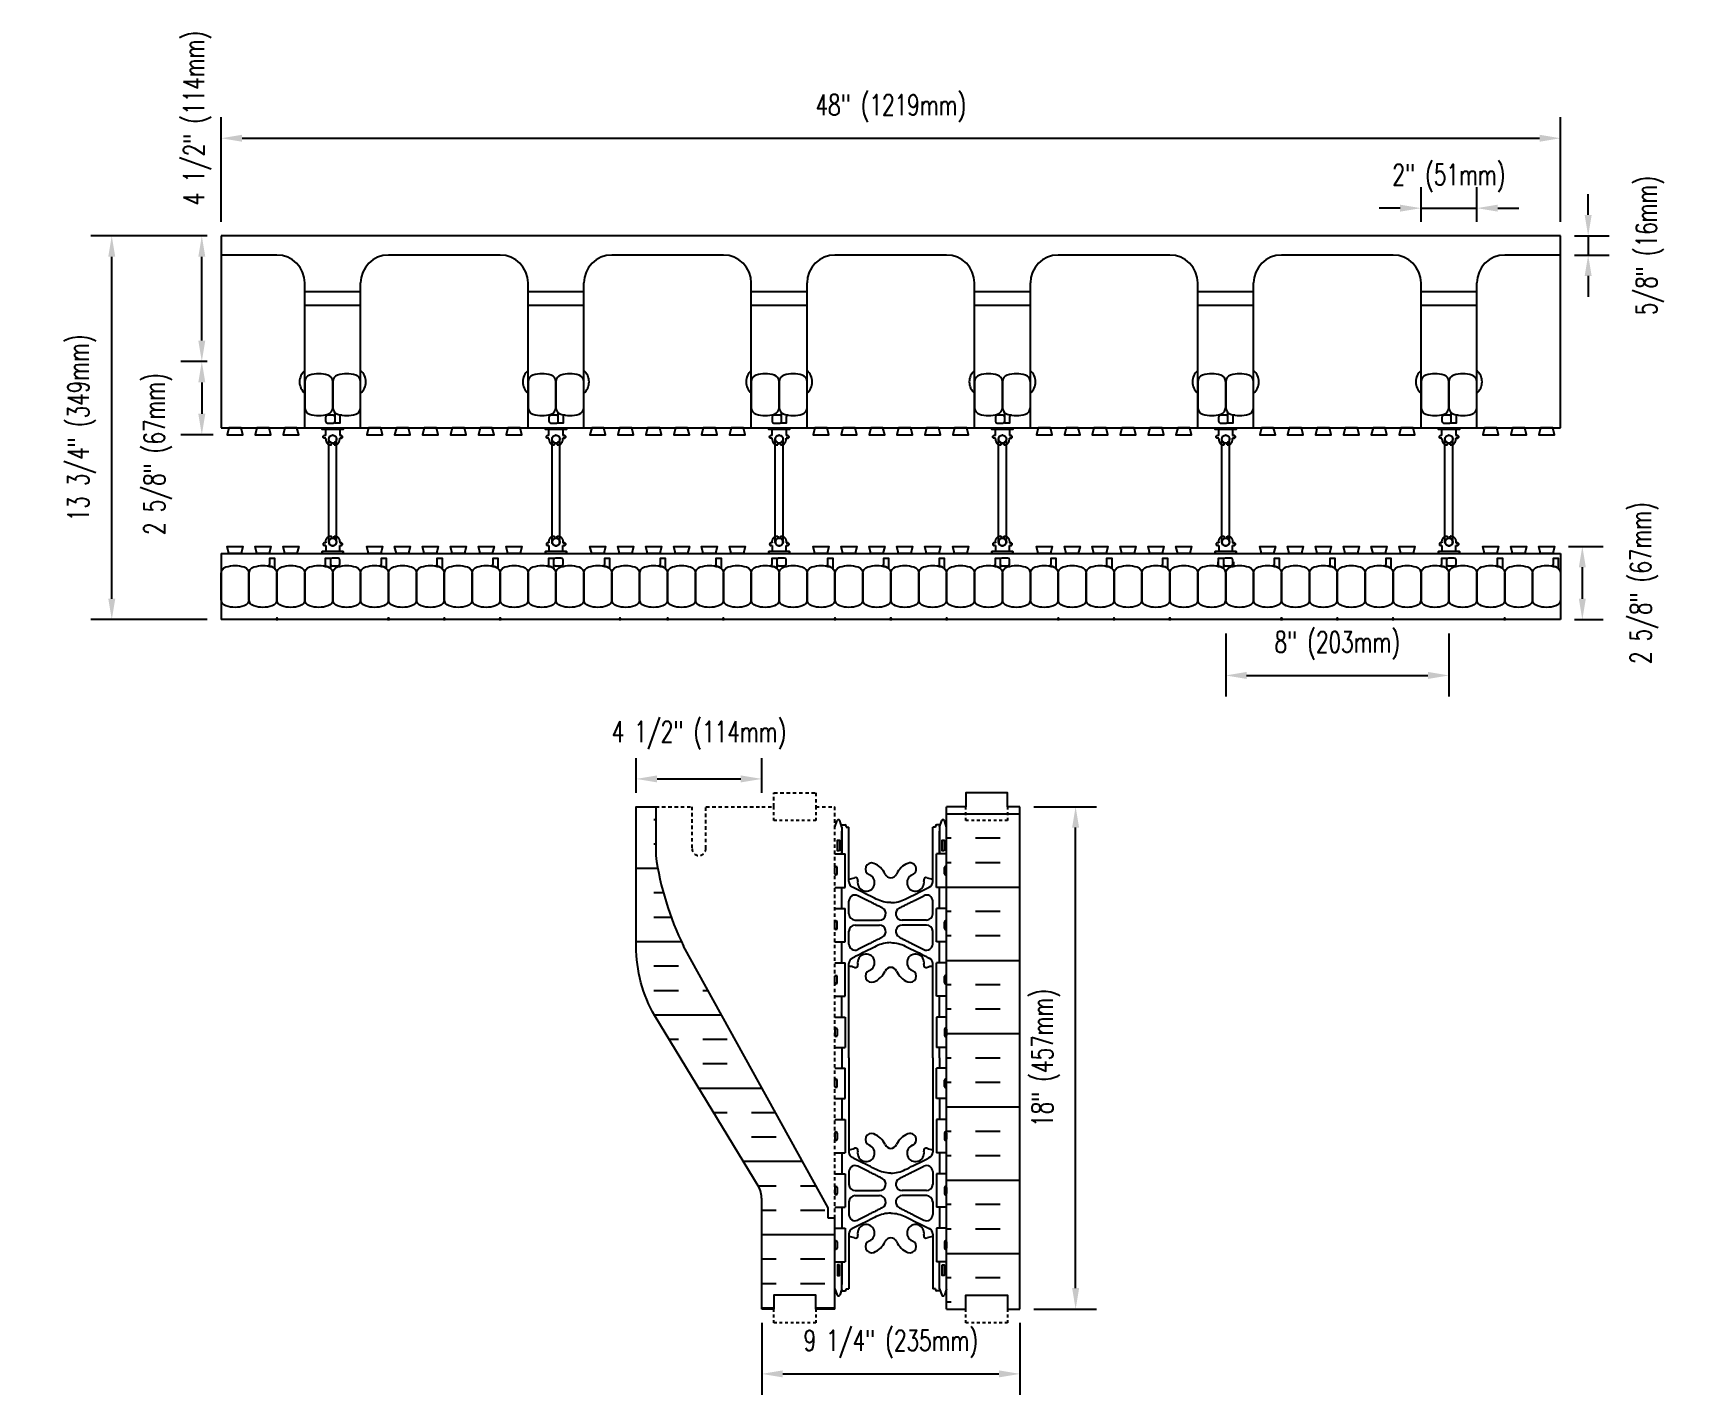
# Model space of a CAD drawing. Header units: inches. Extents: x 230.6 to 290.1, y 70.9 to 119.7.
import ezdxf

# ---------------------------------------------------------------- set-up
doc = ezdxf.new("R2010")
doc.units = ezdxf.units.IN
doc.header["$MEASUREMENT"] = 0
doc.linetypes.add('DASHED2', pattern=[0.375, 0.25, -0.125])
doc.linetypes.add('HIDDEN2', pattern=[0.1875, 0.125, -0.0625])
for name, color, linetype in [('HATCH', 12, 'Continuous'), ('Hidden2', 12, 'HIDDEN2'), ('line25', 2, 'Continuous'), ('LINE50', 5, 'Continuous'), ('LINE9', 9, 'Continuous'), ('TEXT', 4, 'Continuous'), ('Web_Edge', 9, 'Continuous')]:
    doc.layers.add(name, color=color, linetype=linetype)
doc.styles.add('DIM', font='romans.shx', dxfattribs={"width": 0.7})
doc.dimstyles.new('ext_8', dxfattribs={"dimscale": 8, "dimtxt": 0.09375, "dimasz": 0.09375, "dimexe": 0.09375, "dimexo": 0.0625, "dimgap": 0.0625, "dimtad": 1, "dimdec": 4, "dimzin": 3, "dimdsep": 46, "dimlunit": 4, "dimtxsty": 'DIM', "dimcen": 0.09, "dimdle": 0.09375, "dimclrt": 4, "dimadec": 0, "dimazin": 0, "dimtfac": 1, "dimtdec": 4, "dimtmove": 2, "dimatfit": 3, "dimfxl": 0, "dimfrac": 2, "dimtolj": 1, "dimtzin": 0, "dimarcsym": 0})

msp = doc.modelspace()

# ---------------------------------------------------------------- blocks, each defined once
blk = doc.blocks.new('*D21')
at = {"layer": 'Defpoints', "color": 0}
for p in [(285.326, 112.408), (285.326, 111.721), (286.316, 111.721)]:
    blk.add_point(p, dxfattribs=at)
at = {"layer": 'TEXT', "color": 0, "lineweight": -2}
for p, q in [((286.316, 113.158), (286.316, 113.908)), ((285.826, 112.408), (287.066, 112.408)), ((286.316, 112.408), (286.316, 111.721)), ((285.826, 111.721), (287.066, 111.721)), ((286.316, 110.971), (286.316, 110.221))]:
    blk.add_line(p, q, dxfattribs=at)
at = {"layer": 'TEXT', "color": 0}
for points in [[(286.191, 113.158), (286.441, 113.158), (286.316, 112.408)], [(286.191, 110.971), (286.441, 110.971), (286.316, 111.721)]]:
    blk.add_solid(points, dxfattribs=at)
at = {"layer": 'TEXT', "color": 4, "insert": (288.53, 112.065), "char_height": 0.75, "attachment_point": 5, "rotation": 90, "style": 'DIM'}
blk.add_mtext('\\A1;5/8" (16mm)', dxfattribs=at)
blk = doc.blocks.new('*D22')
at = {"layer": 'Defpoints', "color": 0}
for p in [(285.107, 101.283), (286.107, 101.283), (285.326, 98.658)]:
    blk.add_point(p, dxfattribs=at)
at = {"layer": 'TEXT', "color": 0, "lineweight": -2}
for p, q in [((285.607, 101.283), (286.857, 101.283)), ((286.107, 99.408), (286.107, 100.533)), ((285.826, 98.658), (286.857, 98.658))]:
    blk.add_line(p, q, dxfattribs=at)
at = {"layer": 'TEXT', "color": 0}
for points in [[(285.982, 100.533), (286.232, 100.533), (286.107, 101.283)], [(285.982, 99.408), (286.232, 99.408), (286.107, 98.658)]]:
    blk.add_solid(points, dxfattribs=at)
at = {"layer": 'TEXT', "color": 4, "insert": (288.321, 99.971), "char_height": 0.75, "attachment_point": 5, "rotation": 90, "style": 'DIM'}
blk.add_mtext('\\A1;2 5/8" (67mm)', dxfattribs=at)
blk = doc.blocks.new('*D14')
at = {"layer": 'Defpoints', "color": 0}
for p in [(282.326, 113.402), (280.326, 112.408), (282.326, 112.408)]:
    blk.add_point(p, dxfattribs=at)
at = {"layer": 'TEXT', "color": 0, "lineweight": -2}
for p, q in [((280.326, 112.908), (280.326, 114.152)), ((282.326, 112.908), (282.326, 114.152)), ((279.576, 113.402), (278.826, 113.402)), ((280.326, 113.402), (282.326, 113.402)), ((283.076, 113.402), (283.826, 113.402))]:
    blk.add_line(p, q, dxfattribs=at)
at = {"layer": 'TEXT', "color": 0}
for points in [[(279.576, 113.527), (279.576, 113.277), (280.326, 113.402)], [(283.076, 113.527), (283.076, 113.277), (282.326, 113.402)]]:
    blk.add_solid(points, dxfattribs=at)
at = {"layer": 'TEXT', "color": 4, "insert": (281.326, 114.473), "char_height": 0.75, "attachment_point": 5, "style": 'DIM'}
blk.add_mtext('\\A1;2" (51mm)', dxfattribs=at)
blk = doc.blocks.new('*D23')
at = {"layer": 'Defpoints', "color": 0}
for p in [(285.326, 115.907), (237.326, 112.408), (285.326, 112.408)]:
    blk.add_point(p, dxfattribs=at)
at = {"layer": 'TEXT', "color": 0, "lineweight": -2}
for p, q in [((237.326, 112.908), (237.326, 116.657)), ((285.326, 112.908), (285.326, 116.657)), ((238.076, 115.907), (284.576, 115.907))]:
    blk.add_line(p, q, dxfattribs=at)
at = {"layer": 'TEXT', "color": 0}
for points in [[(238.076, 116.032), (238.076, 115.782), (237.326, 115.907)], [(284.576, 116.032), (284.576, 115.782), (285.326, 115.907)]]:
    blk.add_solid(points, dxfattribs=at)
at = {"layer": 'TEXT', "color": 4, "insert": (261.326, 116.978), "char_height": 0.75, "attachment_point": 5, "style": 'DIM'}
blk.add_mtext('\\A1;48" (1219mm)', dxfattribs=at)
blk = doc.blocks.new('*D15')
at = {"layer": 'Defpoints', "color": 0}
for p in [(237.326, 107.908), (236.635, 105.283), (237.544, 105.283)]:
    blk.add_point(p, dxfattribs=at)
at = {"layer": 'TEXT', "color": 0, "lineweight": -2}
for p, q in [((236.826, 107.908), (235.885, 107.908)), ((236.635, 107.158), (236.635, 106.033)), ((237.044, 105.283), (235.885, 105.283))]:
    blk.add_line(p, q, dxfattribs=at)
at = {"layer": 'TEXT', "color": 0}
for points in [[(236.51, 107.158), (236.76, 107.158), (236.635, 107.908)], [(236.51, 106.033), (236.76, 106.033), (236.635, 105.283)]]:
    blk.add_solid(points, dxfattribs=at)
at = {"layer": 'TEXT', "color": 4, "insert": (235.063, 104.596), "char_height": 0.75, "attachment_point": 5, "rotation": 90, "style": 'DIM'}
blk.add_mtext('\\A1;2 5/8" (67mm)', dxfattribs=at)
blk = doc.blocks.new('*D16')
at = {"layer": 'Defpoints', "color": 0}
for p in [(236.635, 112.408), (237.326, 112.408), (237.326, 107.908)]:
    blk.add_point(p, dxfattribs=at)
at = {"layer": 'TEXT', "color": 0, "lineweight": -2}
for p, q in [((236.826, 112.408), (235.885, 112.408)), ((236.635, 108.658), (236.635, 111.658)), ((236.826, 107.908), (235.885, 107.908))]:
    blk.add_line(p, q, dxfattribs=at)
at = {"layer": 'TEXT', "color": 0}
for points in [[(236.51, 111.658), (236.76, 111.658), (236.635, 112.408)], [(236.51, 108.658), (236.76, 108.658), (236.635, 107.908)]]:
    blk.add_solid(points, dxfattribs=at)
at = {"layer": 'TEXT', "color": 4, "insert": (236.475, 116.633), "char_height": 0.75, "attachment_point": 5, "rotation": 90, "style": 'DIM'}
blk.add_mtext('\\A1;4 1/2" (114mm)', dxfattribs=at)
blk = doc.blocks.new('*D24')
at = {"layer": 'Defpoints', "color": 0}
for p in [(233.408, 112.408), (237.326, 112.408), (237.326, 98.658)]:
    blk.add_point(p, dxfattribs=at)
at = {"layer": 'TEXT', "color": 0, "lineweight": -2}
for p, q in [((236.826, 112.408), (232.658, 112.408)), ((233.408, 99.408), (233.408, 111.658)), ((236.826, 98.658), (232.658, 98.658))]:
    blk.add_line(p, q, dxfattribs=at)
at = {"layer": 'TEXT', "color": 0}
for points in [[(233.283, 111.658), (233.533, 111.658), (233.408, 112.408)], [(233.283, 99.408), (233.533, 99.408), (233.408, 98.658)]]:
    blk.add_solid(points, dxfattribs=at)
at = {"layer": 'TEXT', "color": 4, "insert": (232.337, 105.533), "char_height": 0.75, "attachment_point": 5, "rotation": 90, "style": 'DIM'}
blk.add_mtext('\\A1;13 3/4" (349mm)', dxfattribs=at)
blk = doc.blocks.new('*D17')
at = {"layer": 'Defpoints', "color": 0}
for p in [(273.326, 98.658), (281.326, 98.658), (281.326, 96.658)]:
    blk.add_point(p, dxfattribs=at)
at = {"layer": 'TEXT', "color": 0, "lineweight": -2}
for p, q in [((273.326, 98.158), (273.326, 95.908)), ((281.326, 98.158), (281.326, 95.908)), ((274.076, 96.658), (280.576, 96.658))]:
    blk.add_line(p, q, dxfattribs=at)
at = {"layer": 'TEXT', "color": 0}
for points in [[(274.076, 96.783), (274.076, 96.533), (273.326, 96.658)], [(280.576, 96.783), (280.576, 96.533), (281.326, 96.658)]]:
    blk.add_solid(points, dxfattribs=at)
at = {"layer": 'TEXT', "color": 4, "insert": (277.326, 97.73), "char_height": 0.75, "attachment_point": 5, "style": 'DIM'}
blk.add_mtext('\\A1;8" (203mm)', dxfattribs=at)
blk = doc.blocks.new('*D18')
at = {"layer": 'Defpoints', "color": 0}
for p in [(256.701, 92.95), (252.201, 91.956), (256.701, 91.956)]:
    blk.add_point(p, dxfattribs=at)
at = {"layer": 'TEXT', "color": 0, "lineweight": -2}
for p, q in [((252.201, 92.456), (252.201, 93.7)), ((256.701, 92.456), (256.701, 93.7)), ((252.951, 92.95), (255.951, 92.95))]:
    blk.add_line(p, q, dxfattribs=at)
at = {"layer": 'TEXT', "color": 0}
for points in [[(252.951, 93.075), (252.951, 92.825), (252.201, 92.95)], [(255.951, 93.075), (255.951, 92.825), (256.701, 92.95)]]:
    blk.add_solid(points, dxfattribs=at)
at = {"layer": 'TEXT', "color": 4, "insert": (254.451, 94.521), "char_height": 0.75, "attachment_point": 5, "style": 'DIM'}
blk.add_mtext('\\A1;4 1/2" (114mm)', dxfattribs=at)
blk = doc.blocks.new('*D19')
at = {"layer": 'Defpoints', "color": 0}
for p in [(265.951, 91.956), (267.949, 91.956), (265.951, 73.956)]:
    blk.add_point(p, dxfattribs=at)
at = {"layer": 'TEXT', "color": 0, "lineweight": -2}
for p, q in [((266.451, 91.956), (268.699, 91.956)), ((267.949, 74.706), (267.949, 91.206)), ((266.451, 73.956), (268.699, 73.956))]:
    blk.add_line(p, q, dxfattribs=at)
at = {"layer": 'TEXT', "color": 0}
for points in [[(267.824, 91.206), (268.074, 91.206), (267.949, 91.956)], [(267.824, 74.706), (268.074, 74.706), (267.949, 73.956)]]:
    blk.add_solid(points, dxfattribs=at)
at = {"layer": 'TEXT', "color": 4, "insert": (266.877, 82.956), "char_height": 0.75, "attachment_point": 5, "rotation": 90, "style": 'DIM'}
blk.add_mtext('\\A1;18" (457mm)', dxfattribs=at)
blk = doc.blocks.new('*D20')
at = {"layer": 'Defpoints', "color": 0}
for p in [(256.701, 73.956), (265.951, 73.956), (265.951, 71.632)]:
    blk.add_point(p, dxfattribs=at)
at = {"layer": 'TEXT', "color": 0, "lineweight": -2}
for p, q in [((256.701, 73.456), (256.701, 70.882)), ((265.951, 73.456), (265.951, 70.882)), ((257.451, 71.632), (265.201, 71.632))]:
    blk.add_line(p, q, dxfattribs=at)
at = {"layer": 'TEXT', "color": 0}
for points in [[(257.451, 71.757), (257.451, 71.507), (256.701, 71.632)], [(265.201, 71.757), (265.201, 71.507), (265.951, 71.632)]]:
    blk.add_solid(points, dxfattribs=at)
at = {"layer": 'TEXT', "color": 4, "insert": (261.326, 72.704), "char_height": 0.75, "attachment_point": 5, "style": 'DIM'}
blk.add_mtext('\\A1;9 1/4" (235mm)', dxfattribs=at)
blk = doc.blocks.new('WEB4_CENTRE_TOP')
for p, q in [((-0.141, 0), (-0.141, 3.688)), ((0.141, 0), (0.141, 3.688))]:
    blk.add_line(p, q)
for centre in [(0, 3.688), (0, 0)]:
    blk.add_circle(centre, 0.141)
blk = doc.blocks.new('Connector')
blk.add_point((0.271, 0))
at = {"layer": 'LINE9'}
for p, q in [((0, 0.375), (0, -0.375)), ((0.062, -0.375), (0.062, 0.375)), ((0.281, 0.25), (0.062, 0.25))]:
    blk.add_line(p, q, dxfattribs=at)
for points, weights in [([(0.007, 0.375), (0.004, 0.375), (0, 0.375)], [1, 0.972587069138, 0.950305488115]), ([(0.327, 0.343), (0.308, 0.343), (0.281, 0.317), (0.281, 0.297)], [1, 0.85355339, 0.85355339, 1]), ([(0.328, 0.343), (0.327, 0.343), (0.327, 0.343)], [1, 0.70710678, 1]), ([(0.375, 0.297), (0.375, 0.317), (0.348, 0.343), (0.329, 0.343)], [1, 0.85355339, 0.85355339, 1]), ([(0.406, 0.25), (0.546, 0.25), (0.619, 0.131)], [0.958404415409, 0.794674173519, 0.864651571113]), ([(0.619, 0.052), (0.612, 0.049), (0.604, 0.049)], [0.83615024178, 0.892081430621, 1]), ([(0, -0.375), (0.004, -0.375), (0.007, -0.375)], [0.950305488115, 0.972587069138, 1]), ([(0.281, -0.297), (0.281, -0.317), (0.308, -0.343), (0.327, -0.343)], [1, 0.85355339, 0.85355339, 1]), ([(0.327, -0.343), (0.281, -0.343), (0.281, -0.297)], [1, 0.70710678, 1]), ([(0.329, -0.343), (0.348, -0.343), (0.375, -0.317), (0.375, -0.297)], [1, 0.85355339, 0.85355339, 1]), ([(0.375, -0.297), (0.375, -0.343), (0.329, -0.343)], [1, 0.70710678, 1]), ([(0.619, -0.131), (0.546, -0.25), (0.406, -0.25)], [0.864651574428, 0.794674169686, 0.958404415195]), ([(0.604, -0.049), (0.612, -0.049), (0.619, -0.052)], [1, 0.89208144177, 0.836150253337])]:
    blk.add_rational_spline(points, weights, degree=2, dxfattribs=at)
for points, degree in [([(0, 0.375), (0.002, 0.375), (0.005, 0.375), (0.007, 0.375)], 3), ([(0.007, 0.375), (0.021, 0.375), (0.051, 0.375), (0.062, 0.375), (0.062, 0.375)], 3), ([(0.281, 0.25), (0.281, 0.297)], 1), ([(0.327, 0.343), (0.327, 0.343), (0.328, 0.343), (0.328, 0.343)], 3), ([(0.328, 0.343), (0.329, 0.343), (0.329, 0.343), (0.329, 0.343)], 3), ([(0.375, 0.25), (0.375, 0.297)], 1), ([(0.406, 0.25), (0.375, 0.25)], 1), ([(0.406, 0.25), (0.406, 0.25)], 1), ([(0.406, 0.25), (0.406, 0.25)], 1), ([(0.406, 0.25), (0.406, 0.25)], 1), ([(0.406, 0.25), (0.406, 0.25)], 1), ([(0.406, 0.25), (0.406, 0.25)], 1), ([(0.406, 0.25), (0.406, 0.25)], 1), ([(0.406, 0.25), (0.406, 0.25)], 1), ([(0.406, 0.25), (0.406, 0.25)], 1), ([(0.406, 0.25), (0.406, 0.25)], 1), ([(0.406, 0.25), (0.406, 0.25)], 1), ([(0.406, 0.25), (0.406, 0.25)], 1), ([(0.406, 0.25), (0.406, 0.25)], 1), ([(0.406, 0.25), (0.406, 0.25)], 1), ([(0.406, 0.25), (0.406, 0.25)], 1), ([(0.406, 0.25), (0.406, 0.25)], 1), ([(0.406, 0.25), (0.406, 0.25)], 1), ([(0.406, 0.25), (0.406, 0.25)], 1), ([(0.406, 0.25), (0.406, 0.25)], 1), ([(0.406, 0.25), (0.406, 0.25)], 1), ([(0.406, 0.25), (0.406, 0.25)], 1), ([(0.406, 0.25), (0.406, 0.25)], 1), ([(0.406, 0.25), (0.406, 0.25)], 1), ([(0.406, 0.25), (0.406, 0.25)], 1), ([(0.406, 0.25), (0.406, 0.25)], 1), ([(0.604, 0.049), (0.532, 0.049)], 1), ([(0.532, 0.049), (0.532, 0.049)], 1), ([(0.532, 0.049), (0.532, 0.049)], 1), ([(0.532, 0.049), (0.532, 0.049)], 1), ([(0.532, 0.049), (0.532, 0.049)], 1), ([(0.532, 0.049), (0.532, 0.049)], 1), ([(0.532, 0.049), (0.532, 0.049)], 1), ([(0.532, 0.049), (0.532, 0.049)], 1), ([(0.532, 0.049), (0.532, 0.049)], 1), ([(0.532, 0.049), (0.532, 0.049)], 1), ([(0.532, 0.049), (0.532, 0.049)], 1), ([(0.604, 0.049), (0.609, 0.049), (0.614, 0.05), (0.619, 0.052)], 3), ([(0.604, 0.049), (0.604, 0.049)], 1), ([(0.604, 0.049), (0.604, 0.049)], 1), ([(0.604, 0.049), (0.604, 0.049)], 1), ([(0.604, 0.049), (0.604, 0.049)], 1), ([(0.619, 0.131), (0.619, 0.052)], 1), ([(0.619, 0.131), (0.619, 0.131)], 1), ([(0.619, 0.131), (0.619, 0.131)], 1), ([(0.619, 0.131), (0.619, 0.131)], 1), ([(0.619, 0.131), (0.619, 0.131)], 1), ([(0.007, -0.375), (0.005, -0.375), (0.002, -0.375), (0, -0.375)], 3), ([(0.062, -0.375), (0.062, -0.375), (0.051, -0.375), (0.021, -0.375), (0.007, -0.375)], 3), ([(0.062, -0.25), (0.281, -0.25)], 1), ([(0.281, -0.297), (0.281, -0.25)], 1), ([(0.281, -0.25), (0.281, -0.297)], 1), ([(0.328, -0.343), (0.328, -0.343), (0.327, -0.343), (0.327, -0.343)], 3), ([(0.329, -0.343), (0.329, -0.343), (0.329, -0.343), (0.328, -0.343)], 3), ([(0.375, -0.25), (0.375, -0.297)], 1), ([(0.375, -0.297), (0.375, -0.25)], 1), ([(0.406, -0.25), (0.375, -0.25)], 1), ([(0.406, -0.25), (0.406, -0.25)], 1), ([(0.406, -0.25), (0.406, -0.25)], 1), ([(0.406, -0.25), (0.406, -0.25)], 1), ([(0.406, -0.25), (0.406, -0.25)], 1), ([(0.406, -0.25), (0.406, -0.25)], 1), ([(0.406, -0.25), (0.406, -0.25)], 1), ([(0.406, -0.25), (0.406, -0.25)], 1), ([(0.406, -0.25), (0.406, -0.25)], 1), ([(0.406, -0.25), (0.406, -0.25)], 1), ([(0.406, -0.25), (0.406, -0.25)], 1), ([(0.406, -0.25), (0.406, -0.25)], 1), ([(0.532, -0.049), (0.604, -0.049)], 1), ([(0.604, -0.049), (0.58, -0.049), (0.556, -0.049), (0.532, -0.049)], 3), ([(0.532, -0.049), (0.532, -0.049)], 1), ([(0.532, -0.049), (0.532, -0.049)], 1), ([(0.532, -0.049), (0.532, -0.049)], 1), ([(0.532, -0.049), (0.532, -0.049)], 1), ([(0.619, -0.052), (0.614, -0.05), (0.609, -0.049), (0.604, -0.049)], 3), ([(0.604, -0.049), (0.604, -0.049)], 1), ([(0.604, -0.049), (0.604, -0.049)], 1), ([(0.604, -0.049), (0.604, -0.049)], 1), ([(0.604, -0.049), (0.604, -0.049)], 1), ([(0.604, -0.049), (0.604, -0.049)], 1), ([(0.604, -0.049), (0.604, -0.049)], 1), ([(0.604, -0.049), (0.604, -0.049)], 1), ([(0.604, -0.049), (0.604, -0.049)], 1), ([(0.619, -0.052), (0.619, -0.131)], 1), ([(0.619, -0.131), (0.619, -0.131)], 1), ([(0.619, -0.131), (0.619, -0.131)], 1), ([(0.619, -0.131), (0.619, -0.131)], 1), ([(0.619, -0.131), (0.619, -0.131)], 1)]:
    blk.add_open_spline(points, degree=degree, dxfattribs=at)
for points, weights, knots in [([(0.062, 0.375), (0.062, 0.375), (0.046, 0.375), (0.03, 0.375), (0.007, 0.375)], [0.868718858569, 0.861102746415, 1, 0.861102734288, 0.868718859898], [0, 0, 0, 0.5, 0.5, 1, 1, 1]), ([(0.532, 0.049), (0.472, 0.203), (0.333, 0.113), (0.157, 0), (0.333, -0.113), (0.472, -0.203), (0.532, -0.049)], [0.899508922286, 0.599718215298, 1, 0.54226024, 1, 0.599718224335, 0.899508908749], [0, 0, 0, 0.318112, 0.318112, 0.681888, 0.681888, 1, 1, 1]), ([(0.007, -0.375), (0.03, -0.375), (0.046, -0.375), (0.062, -0.375), (0.062, -0.375)], [0.868718859319, 0.861102739573, 1, 0.861102742958, 0.868718858948], [0, 0, 0, 0.5, 0.5, 1, 1, 1])]:
    blk.add_rational_spline(points, weights, degree=2, knots=knots, dxfattribs=at)

# ---------------------------------------------------------------- dimensions: what is measured, and where the dimension line sits
at = {"layer": 'TEXT'}
for base, p1, p2, angle, text, picture, middle in [((236.63469, 112.40841), (237.32562, 107.90841), (237.32562, 112.40841), 90, '4 1/2" (114mm)', '*D16', (236.47484, 116.63341)), ((286.31606, 111.72091), (285.32562, 112.40841), (285.32562, 111.72091), 90, '5/8" (16mm)', '*D21', (288.53034, 112.06466)), ((236.63469, 105.28341), (237.32562, 107.90841), (237.54445, 105.28341), 270, '2 5/8" (67mm)', '*D15', (235.06327, 104.59591)), ((286.10675, 101.28341), (285.32562, 98.65841), (285.10678, 101.28341), 90, '2 5/8" (67mm)', '*D22', (288.32103, 99.97091))]:
    dim = msp.add_linear_dim(base=base, p1=p1, p2=p2, angle=angle, text=text, dimstyle='ext_8', dxfattribs=at)
    dim.commit()
    dim.dimension.update_dxf_attribs({"geometry": picture, "text_midpoint": middle, "dimtype": 160})
for base, p1, p2, text, picture, middle in [((285.32562, 115.9068), (237.32562, 112.40841), (285.32562, 112.40841), '48" (1219mm)', '*D23', (261.32562, 116.97822)), ((281.32562, 96.65841), (273.32562, 98.65841), (281.32562, 98.65841), '8" (203mm)', '*D17', (277.32562, 97.72984)), ((265.95062, 71.6323), (256.70062, 73.95558), (265.95062, 73.95558), '9 1/4" (235mm)', '*D20', (261.32562, 72.70373))]:
    dim = msp.add_linear_dim(base=base, p1=p1, p2=p2, text=text, dimstyle='ext_8', dxfattribs=at)
    dim.commit()
    dim.dimension.update_dxf_attribs({"geometry": picture, "text_midpoint": middle})
for base, p1, p2, text, picture, middle in [((282.32562, 113.40172), (280.32562, 112.40841), (282.32562, 112.40841), '2" (51mm)', '*D14', (281.32562, 114.47314)), ((256.70062, 92.94972), (252.20062, 91.95558), (256.70062, 91.95558), '4 1/2" (114mm)', '*D18', (254.45062, 94.52115))]:
    dim = msp.add_linear_dim(base=base, p1=p1, p2=p2, text=text, dimstyle='ext_8', dxfattribs=at)
    dim.commit()
    dim.dimension.update_dxf_attribs({"geometry": picture, "text_midpoint": middle, "dimtype": 160})
for base, p1, p2, text, picture, middle in [((233.40843, 112.40841), (237.32562, 98.65841), (237.32562, 112.40841), '13 3/4" (349mm)', '*D24', (232.337, 105.53341)), ((267.94867, 91.95558), (265.95062, 73.95558), (265.95062, 91.95558), '18" (457mm)', '*D19', (266.87724, 82.95558))]:
    dim = msp.add_linear_dim(base=base, p1=p1, p2=p2, angle=90, text=text, dimstyle='ext_8', dxfattribs=at)
    dim.commit()
    dim.dimension.update_dxf_attribs({"geometry": picture, "text_midpoint": middle})

# ---------------------------------------------------------------- hatches: boundary and pattern name
at = {"layer": 'HATCH'}
h = msp.add_hatch(dxfattribs=at)
h.set_pattern_fill('INSUL', color=256, scale=7, style=0)
h.set_pattern_definition([(180, (3189.4872, -323.054), (0, 2.625), []), (180, (3189.4872, -322.179), (0, 2.625), [0.875, -0.875]), (180, (3189.4872, -321.304), (0, 2.625), [0.875, -0.875])])
h.paths.add_polyline_path([(265.95062, 73.95558), (265.51312, 73.95558), (265.51312, 74.45558), (264.01312, 74.45558), (264.01312, 73.95558), (263.32562, 73.95558), (263.32562, 91.95558), (264.01312, 91.95558), (264.01312, 92.45558), (265.51312, 92.45558), (265.51312, 91.95558), (265.95062, 91.95558)])
h = msp.add_hatch(dxfattribs=at)
h.set_pattern_fill('INSUL', color=256, scale=7, style=0)
h.set_pattern_definition([(0, (-2743.1651, -348.6267), (0, 2.625), []), (0, (-2743.1651, -347.7517), (0, 2.625), [0.875, -0.875]), (0, (-2743.1651, -346.8767), (0, 2.625), [0.875, -0.875])])
h.paths.add_polyline_path([(253.90062, 86.95558, -0.07957911), (252.90062, 90.20558), (252.90062, 91.95558), (252.20062, 91.95558), (252.20062, 86.95558, 0.1316525), (252.87049, 84.45558), (256.60849, 78.30558, -0.10438002), (256.70062, 77.83058), (256.70062, 73.95558), (257.13812, 73.95558), (257.13812, 74.45558), (258.63812, 74.45558), (258.63812, 73.95558), (259.32562, 73.95558), (259.32562, 77.20558), (259.07562, 77.20558), (259.07562, 77.58058)])

# ---------------------------------------------------------------- linework, layer by layer
for p, q in [((242.32562, 110.40841), (240.32562, 110.40841)), ((250.32562, 110.40841), (248.32562, 110.40841)), ((258.32562, 110.40841), (256.32562, 110.40841)), ((266.32562, 110.40841), (264.32562, 110.40841)), ((274.32562, 110.40841), (272.32562, 110.40841)), ((282.32562, 110.40841), (280.32562, 110.40841)), ((242.32562, 109.90841), (240.32562, 109.90841)), ((250.32562, 109.90841), (248.32562, 109.90841)), ((258.32562, 109.90841), (256.32562, 109.90841)), ((266.32562, 109.90841), (264.32562, 109.90841)), ((274.32562, 109.90841), (272.32562, 109.90841)), ((282.32562, 109.90841), (280.32562, 109.90841))]:
    msp.add_line(p, q, dxfattribs=at)
at = {"layer": 'Hidden2'}
for p, q in [((252.90062, 91.95558), (254.20062, 91.95558)), ((254.20062, 91.95558), (254.20062, 90.45558)), ((254.70062, 90.45558), (254.70062, 91.95558)), ((254.70062, 91.95558), (256.70062, 91.95558)), ((259.32562, 77.20558), (259.32562, 91.95558))]:
    msp.add_line(p, q, dxfattribs=at)
msp.add_lwpolyline([(256.70062, 91.95558), (257.13812, 91.95558), (257.13812, 92.45558), (258.63812, 92.45558), (258.63812, 91.95558), (259.32562, 91.95558)], dxfattribs=at)
msp.add_arc((254.45062, 90.45558), 0.25, 180, 0, dxfattribs=at)
at = {"layer": 'line25'}
for p, q in [((239.32562, 111.72091), (237.32562, 111.72091)), ((247.32562, 111.72091), (243.32562, 111.72091)), ((255.32562, 111.72091), (251.32562, 111.72091)), ((263.32562, 111.72091), (259.32562, 111.72091)), ((271.32562, 111.72091), (267.32562, 111.72091)), ((279.32562, 111.72091), (275.32562, 111.72091)), ((285.32562, 111.72091), (283.32562, 111.72091)), ((240.32562, 105.53341), (240.32562, 110.72091)), ((242.32562, 105.53341), (242.32562, 110.72091)), ((248.32562, 105.53341), (248.32562, 110.72091)), ((250.32562, 105.53341), (250.32562, 110.72091)), ((256.32562, 105.53341), (256.32562, 110.72091)), ((258.32562, 105.53341), (258.32562, 110.72091)), ((264.32562, 105.53341), (264.32562, 110.72091)), ((266.32562, 105.53341), (266.32562, 110.72091)), ((272.32562, 105.53341), (272.32562, 110.72091)), ((274.32562, 105.53341), (274.32562, 110.72091)), ((280.32562, 105.53341), (280.32562, 110.72091)), ((282.32562, 105.53341), (282.32562, 110.72091)), ((237.32562, 105.53341), (285.32562, 105.53341)), ((237.32562, 101.03341), (285.32562, 101.03341)), ((252.90062, 91.95558), (252.90062, 90.20558)), ((263.32562, 73.95558), (263.32562, 91.95558)), ((259.32562, 90.26058), (259.69057, 90.26058)), ((259.69057, 89.06058), (259.69057, 90.26058)), ((262.96066, 89.06058), (262.96066, 90.26058)), ((263.32562, 90.26058), (262.96066, 90.26058)), ((259.32562, 89.06058), (259.69057, 89.06058)), ((263.32562, 89.06058), (262.96066, 89.06058)), ((259.32562, 88.31058), (259.69057, 88.31058)), ((259.69057, 87.11058), (259.69057, 88.31058)), ((262.96066, 87.11058), (262.96066, 88.31058)), ((263.32562, 88.31058), (262.96066, 88.31058)), ((259.07562, 77.58058), (253.90062, 86.95558)), ((259.32562, 87.11058), (259.69057, 87.11058)), ((263.32562, 87.11058), (262.96066, 87.11058)), ((259.32562, 86.36058), (259.69057, 86.36058)), ((259.69057, 85.16058), (259.69057, 86.36058)), ((262.96066, 85.16058), (262.96066, 86.36058)), ((263.32562, 86.36058), (262.96066, 86.36058)), ((259.32562, 85.16058), (259.69057, 85.16058)), ((263.32562, 85.16058), (262.96066, 85.16058)), ((259.32562, 84.41058), (259.69057, 84.41058)), ((259.69057, 84.41058), (259.69057, 83.33058)), ((262.96066, 84.41058), (262.96066, 83.33058)), ((263.32562, 84.41058), (262.96066, 84.41058)), ((259.32562, 83.33058), (259.69057, 83.33058)), ((263.32562, 83.33058), (262.96066, 83.33058)), ((259.32562, 82.58058), (259.69057, 82.58058)), ((259.69057, 81.50058), (259.69057, 82.58058)), ((262.96066, 81.50058), (262.96066, 82.58058)), ((263.32562, 82.58058), (262.96066, 82.58058)), ((259.32562, 81.50058), (259.69057, 81.50058)), ((263.32562, 81.50058), (262.96066, 81.50058)), ((259.32562, 80.75058), (259.69057, 80.75058)), ((259.69057, 80.75058), (259.69057, 79.55058)), ((262.96066, 80.75058), (262.96066, 79.55058)), ((263.32562, 80.75058), (262.96066, 80.75058)), ((259.32562, 79.55058), (259.69057, 79.55058)), ((263.32562, 79.55058), (262.96066, 79.55058)), ((259.32562, 78.80058), (259.69057, 78.80058)), ((259.69057, 78.80058), (259.69057, 77.60058)), ((262.96066, 78.80058), (262.96066, 77.60058)), ((263.32562, 78.80058), (262.96066, 78.80058)), ((259.07562, 77.20558), (259.07562, 77.58058)), ((259.32562, 77.60058), (259.69057, 77.60058)), ((263.32562, 77.60058), (262.96066, 77.60058)), ((259.32562, 77.20558), (259.07562, 77.20558)), ((259.32562, 73.95558), (259.32562, 77.20558)), ((259.32562, 76.85058), (259.69057, 76.85058)), ((259.69057, 76.85058), (259.69057, 75.65058)), ((262.96066, 76.85058), (262.96066, 75.65058)), ((263.32562, 76.85058), (262.96066, 76.85058)), ((259.32562, 75.65058), (259.69057, 75.65058)), ((263.32562, 75.65058), (262.96066, 75.65058))]:
    msp.add_line(p, q, dxfattribs=at)
for points in [[(237.60678, 105.53341), (237.54445, 105.28341), (238.10678, 105.28341), (238.04445, 105.53341)], [(238.60678, 105.53341), (238.54445, 105.28341), (239.10678, 105.28341), (239.04445, 105.53341)], [(239.60678, 105.53341), (239.54445, 105.28341), (240.10678, 105.28341), (240.04445, 105.53341)], [(242.60678, 105.53341), (242.54445, 105.28341), (243.10678, 105.28341), (243.04445, 105.53341)], [(243.60678, 105.53341), (243.54445, 105.28341), (244.10678, 105.28341), (244.04445, 105.53341)], [(244.60678, 105.53341), (244.54445, 105.28341), (245.10678, 105.28341), (245.04445, 105.53341)], [(245.60678, 105.53341), (245.54445, 105.28341), (246.10678, 105.28341), (246.04445, 105.53341)], [(246.60678, 105.53341), (246.54445, 105.28341), (247.10678, 105.28341), (247.04445, 105.53341)], [(247.60678, 105.53341), (247.54445, 105.28341), (248.10678, 105.28341), (248.04445, 105.53341)], [(250.60678, 105.53341), (250.54445, 105.28341), (251.10678, 105.28341), (251.04445, 105.53341)], [(251.60678, 105.53341), (251.54445, 105.28341), (252.10678, 105.28341), (252.04445, 105.53341)], [(252.60678, 105.53341), (252.54445, 105.28341), (253.10678, 105.28341), (253.04445, 105.53341)], [(253.60678, 105.53341), (253.54445, 105.28341), (254.10678, 105.28341), (254.04445, 105.53341)], [(254.60678, 105.53341), (254.54445, 105.28341), (255.10678, 105.28341), (255.04445, 105.53341)], [(255.60678, 105.53341), (255.54445, 105.28341), (256.10678, 105.28341), (256.04445, 105.53341)], [(258.60678, 105.53341), (258.54445, 105.28341), (259.10678, 105.28341), (259.04445, 105.53341)], [(259.60678, 105.53341), (259.54445, 105.28341), (260.10678, 105.28341), (260.04445, 105.53341)], [(260.60678, 105.53341), (260.54445, 105.28341), (261.10678, 105.28341), (261.04445, 105.53341)], [(261.60678, 105.53341), (261.54445, 105.28341), (262.10678, 105.28341), (262.04445, 105.53341)], [(262.60678, 105.53341), (262.54445, 105.28341), (263.10678, 105.28341), (263.04445, 105.53341)], [(263.60678, 105.53341), (263.54445, 105.28341), (264.10678, 105.28341), (264.04445, 105.53341)], [(266.60678, 105.53341), (266.54445, 105.28341), (267.10678, 105.28341), (267.04445, 105.53341)], [(267.60678, 105.53341), (267.54445, 105.28341), (268.10678, 105.28341), (268.04445, 105.53341)], [(268.60678, 105.53341), (268.54445, 105.28341), (269.10678, 105.28341), (269.04445, 105.53341)], [(269.60678, 105.53341), (269.54445, 105.28341), (270.10678, 105.28341), (270.04445, 105.53341)], [(270.60678, 105.53341), (270.54445, 105.28341), (271.10678, 105.28341), (271.04445, 105.53341)], [(271.60678, 105.53341), (271.54445, 105.28341), (272.10678, 105.28341), (272.04445, 105.53341)], [(274.60678, 105.53341), (274.54445, 105.28341), (275.10678, 105.28341), (275.04445, 105.53341)], [(275.60678, 105.53341), (275.54445, 105.28341), (276.10678, 105.28341), (276.04445, 105.53341)], [(276.60678, 105.53341), (276.54445, 105.28341), (277.10678, 105.28341), (277.04445, 105.53341)], [(277.60678, 105.53341), (277.54445, 105.28341), (278.10678, 105.28341), (278.04445, 105.53341)], [(278.60678, 105.53341), (278.54445, 105.28341), (279.10678, 105.28341), (279.04445, 105.53341)], [(279.60678, 105.53341), (279.54445, 105.28341), (280.10678, 105.28341), (280.04445, 105.53341)], [(282.60678, 105.53341), (282.54445, 105.28341), (283.10678, 105.28341), (283.04445, 105.53341)], [(283.60678, 105.53341), (283.54445, 105.28341), (284.10678, 105.28341), (284.04445, 105.53341)], [(284.60678, 105.53341), (284.54445, 105.28341), (285.10678, 105.28341), (285.04445, 105.53341)], [(237.60678, 101.03341), (237.54445, 101.28341), (238.10678, 101.28341), (238.04445, 101.03341)], [(238.60678, 101.03341), (238.54445, 101.28341), (239.10678, 101.28341), (239.04445, 101.03341)], [(239.60678, 101.03341), (239.54445, 101.28341), (240.10678, 101.28341), (240.04445, 101.03341)], [(242.60678, 101.03341), (242.54445, 101.28341), (243.10678, 101.28341), (243.04445, 101.03341)], [(243.60678, 101.03341), (243.54445, 101.28341), (244.10678, 101.28341), (244.04445, 101.03341)], [(244.60678, 101.03341), (244.54445, 101.28341), (245.10678, 101.28341), (245.04445, 101.03341)], [(245.60678, 101.03341), (245.54445, 101.28341), (246.10678, 101.28341), (246.04445, 101.03341)], [(246.60678, 101.03341), (246.54445, 101.28341), (247.10678, 101.28341), (247.04445, 101.03341)], [(247.60678, 101.03341), (247.54445, 101.28341), (248.10678, 101.28341), (248.04445, 101.03341)], [(250.60678, 101.03341), (250.54445, 101.28341), (251.10678, 101.28341), (251.04445, 101.03341)], [(251.60678, 101.03341), (251.54445, 101.28341), (252.10678, 101.28341), (252.04445, 101.03341)], [(252.60678, 101.03341), (252.54445, 101.28341), (253.10678, 101.28341), (253.04445, 101.03341)], [(253.60678, 101.03341), (253.54445, 101.28341), (254.10678, 101.28341), (254.04445, 101.03341)], [(254.60678, 101.03341), (254.54445, 101.28341), (255.10678, 101.28341), (255.04445, 101.03341)], [(255.60678, 101.03341), (255.54445, 101.28341), (256.10678, 101.28341), (256.04445, 101.03341)], [(258.60678, 101.03341), (258.54445, 101.28341), (259.10678, 101.28341), (259.04445, 101.03341)], [(259.60678, 101.03341), (259.54445, 101.28341), (260.10678, 101.28341), (260.04445, 101.03341)], [(260.60678, 101.03341), (260.54445, 101.28341), (261.10678, 101.28341), (261.04445, 101.03341)], [(261.60678, 101.03341), (261.54445, 101.28341), (262.10678, 101.28341), (262.04445, 101.03341)], [(262.60678, 101.03341), (262.54445, 101.28341), (263.10678, 101.28341), (263.04445, 101.03341)], [(263.60678, 101.03341), (263.54445, 101.28341), (264.10678, 101.28341), (264.04445, 101.03341)], [(266.60678, 101.03341), (266.54445, 101.28341), (267.10678, 101.28341), (267.04445, 101.03341)], [(267.60678, 101.03341), (267.54445, 101.28341), (268.10678, 101.28341), (268.04445, 101.03341)], [(268.60678, 101.03341), (268.54445, 101.28341), (269.10678, 101.28341), (269.04445, 101.03341)], [(269.60678, 101.03341), (269.54445, 101.28341), (270.10678, 101.28341), (270.04445, 101.03341)], [(270.60678, 101.03341), (270.54445, 101.28341), (271.10678, 101.28341), (271.04445, 101.03341)], [(271.60678, 101.03341), (271.54445, 101.28341), (272.10678, 101.28341), (272.04445, 101.03341)], [(274.60678, 101.03341), (274.54445, 101.28341), (275.10678, 101.28341), (275.04445, 101.03341)], [(275.60678, 101.03341), (275.54445, 101.28341), (276.10678, 101.28341), (276.04445, 101.03341)], [(276.60678, 101.03341), (276.54445, 101.28341), (277.10678, 101.28341), (277.04445, 101.03341)], [(277.60678, 101.03341), (277.54445, 101.28341), (278.10678, 101.28341), (278.04445, 101.03341)], [(278.60678, 101.03341), (278.54445, 101.28341), (279.10678, 101.28341), (279.04445, 101.03341)], [(279.60678, 101.03341), (279.54445, 101.28341), (280.10678, 101.28341), (280.04445, 101.03341)], [(282.60678, 101.03341), (282.54445, 101.28341), (283.10678, 101.28341), (283.04445, 101.03341)], [(283.60678, 101.03341), (283.54445, 101.28341), (284.10678, 101.28341), (284.04445, 101.03341)], [(284.60678, 101.03341), (284.54445, 101.28341), (285.10678, 101.28341), (285.04445, 101.03341)]]:
    msp.add_lwpolyline(points, close=True, dxfattribs=at)
for centre, radius, start, end in [((239.32562, 110.72091), 1, 0, 90), ((243.32562, 110.72091), 1, 90, 180), ((247.32562, 110.72091), 1, 0, 90), ((251.32562, 110.72091), 1, 90, 180), ((255.32562, 110.72091), 1, 0, 90), ((259.32562, 110.72091), 1, 90, 180), ((263.32562, 110.72091), 1, 0, 90), ((267.32562, 110.72091), 1, 90, 180), ((271.32562, 110.72091), 1, 0, 90), ((275.32562, 110.72091), 1, 90, 180), ((279.32562, 110.72091), 1, 0, 90), ((283.32562, 110.72091), 1, 90, 180), ((263.54592, 91.70222), 10.75, 188.0028121, 206.2026458)]:
    msp.add_arc(centre, radius, start, end, dxfattribs=at)
at = {"layer": 'LINE50'}
for p, q in [((285.32562, 112.40841), (237.32562, 112.40841)), ((237.32562, 112.40841), (237.32562, 105.53341)), ((285.32562, 105.53341), (285.32562, 112.40841)), ((237.32562, 101.03341), (237.32562, 98.65841)), ((285.32562, 101.03341), (285.32562, 98.65841)), ((285.32562, 98.65841), (237.32562, 98.65841)), ((265.95062, 73.95558), (265.95062, 91.95558))]:
    msp.add_line(p, q, dxfattribs=at)
for points in [[(265.95062, 91.95558), (265.51312, 91.95558), (265.51312, 92.45558), (264.01312, 92.45558), (264.01312, 91.95558), (263.32562, 91.95558)], [(259.32562, 73.95558), (258.63812, 73.95558), (258.63812, 74.45558), (257.13812, 74.45558), (257.13812, 73.95558), (256.70062, 73.95558)], [(263.32562, 73.95558), (264.01312, 73.95558), (264.01312, 74.45558), (265.51312, 74.45558), (265.51312, 73.95558), (265.95062, 73.95558)]]:
    msp.add_lwpolyline(points, dxfattribs=at)
msp.add_lwpolyline([(256.70062, 73.95558), (256.70062, 77.83058, 0.10438002), (256.60849, 78.30558), (252.87049, 84.45558, -0.1316525), (252.20062, 86.95558), (252.20062, 91.95558), (252.90062, 91.95558)], format="xyb", dxfattribs=at)
at = {"layer": 'LINE9'}
for p, q in [((273.0431, 100.72351), (273.0431, 100.54051)), ((273.60813, 100.72351), (273.60813, 100.54051)), ((259.36562, 89.81058), (259.36562, 89.81058)), ((263.28561, 89.81058), (263.28561, 89.81058)), ((259.32562, 89.55058), (259.32562, 89.77058)), ((259.32562, 89.71558), (259.32562, 89.71558)), ((259.32562, 89.60558), (259.32562, 89.60558)), ((259.36562, 89.51058), (259.36562, 89.51058)), ((259.40562, 89.55058), (259.40562, 89.77058)), ((263.24561, 89.55058), (263.24561, 89.77058)), ((263.28561, 89.51058), (263.28561, 89.51058)), ((263.32561, 89.55058), (263.32561, 89.77058)), ((263.32562, 89.71558), (263.32561, 89.71558)), ((263.32562, 89.60558), (263.32561, 89.60558)), ((259.32562, 87.60058), (259.32562, 87.82058)), ((259.32562, 87.76558), (259.32562, 87.76558)), ((259.32562, 87.65558), (259.32562, 87.65558)), ((259.36562, 87.86058), (259.36562, 87.86058)), ((259.36562, 87.56058), (259.36562, 87.56058)), ((259.40562, 87.60058), (259.40562, 87.82058)), ((263.24561, 87.60058), (263.24561, 87.82058)), ((263.28561, 87.86058), (263.28561, 87.86058)), ((263.28561, 87.56058), (263.28561, 87.56058)), ((263.32561, 87.60058), (263.32561, 87.82058)), ((263.32562, 87.76558), (263.32561, 87.76558)), ((263.32562, 87.65558), (263.32561, 87.65558)), ((259.32562, 85.65058), (259.32562, 85.87058)), ((259.32562, 85.81558), (259.32562, 85.81558)), ((259.32562, 85.70558), (259.32562, 85.70558)), ((259.36562, 85.91058), (259.36562, 85.91058)), ((259.40562, 85.65058), (259.40562, 85.87058)), ((263.24561, 85.65058), (263.24561, 85.87058)), ((263.28561, 85.91058), (263.28561, 85.91058)), ((263.32561, 85.65058), (263.32561, 85.87058)), ((263.32562, 85.81558), (263.32561, 85.81558)), ((263.32562, 85.70558), (263.32561, 85.70558)), ((259.36562, 85.61058), (259.36562, 85.61058)), ((263.28561, 85.61058), (263.28561, 85.61058)), ((259.32562, 83.98058), (259.32562, 83.76058)), ((259.32562, 83.92558), (259.32562, 83.92558)), ((259.36562, 84.02058), (259.36562, 84.02058)), ((259.40562, 83.98058), (259.40562, 83.76058)), ((263.24561, 83.98058), (263.24561, 83.76058)), ((263.28561, 84.02058), (263.28561, 84.02058)), ((263.32561, 83.98058), (263.32561, 83.76058)), ((263.32562, 83.92558), (263.32561, 83.92558)), ((259.32562, 83.81558), (259.32562, 83.81558)), ((259.36562, 83.72058), (259.36562, 83.72058)), ((263.28561, 83.72058), (263.28561, 83.72058)), ((263.32562, 83.81558), (263.32561, 83.81558)), ((259.32562, 81.93058), (259.32562, 82.15058)), ((259.32562, 82.09558), (259.32562, 82.09558)), ((259.36562, 82.19058), (259.36562, 82.19058)), ((259.40562, 81.93058), (259.40562, 82.15058)), ((263.24561, 81.93058), (263.24561, 82.15058)), ((263.28561, 82.19058), (263.28561, 82.19058)), ((263.32561, 81.93058), (263.32561, 82.15058)), ((263.32562, 82.09558), (263.32561, 82.09558)), ((259.32562, 81.98558), (259.32562, 81.98558)), ((259.36562, 81.89058), (259.36562, 81.89058)), ((263.28561, 81.89058), (263.28561, 81.89058)), ((263.32562, 81.98558), (263.32561, 81.98558)), ((259.36562, 80.30058), (259.36562, 80.30058)), ((263.28561, 80.30058), (263.28561, 80.30058)), ((259.32562, 80.26058), (259.32562, 80.04058)), ((259.32562, 80.20558), (259.32562, 80.20558)), ((259.32562, 80.09558), (259.32562, 80.09558)), ((259.36562, 80.00058), (259.36562, 80.00058)), ((259.40562, 80.26058), (259.40562, 80.04058)), ((263.24561, 80.26058), (263.24561, 80.04058)), ((263.28561, 80.00058), (263.28561, 80.00058)), ((263.32561, 80.26058), (263.32561, 80.04058)), ((263.32562, 80.20558), (263.32561, 80.20558)), ((263.32562, 80.09558), (263.32561, 80.09558)), ((259.32562, 78.31058), (259.32562, 78.09058)), ((259.32562, 78.25558), (259.32562, 78.25558)), ((259.32562, 78.14558), (259.32562, 78.14558)), ((259.36562, 78.05058), (259.36562, 78.05058)), ((259.40562, 78.31058), (259.40562, 78.09058)), ((263.24561, 78.31058), (263.24561, 78.09058)), ((263.28561, 78.05058), (263.28561, 78.05058)), ((263.32561, 78.31058), (263.32561, 78.09058)), ((263.32562, 78.25558), (263.32561, 78.25558)), ((263.32562, 78.14558), (263.32561, 78.14558)), ((259.32562, 76.36058), (259.32562, 76.14058)), ((259.32562, 76.30558), (259.32562, 76.30558)), ((259.32562, 76.19558), (259.32562, 76.19558)), ((259.36562, 76.40058), (259.36562, 76.40058)), ((259.40562, 76.36058), (259.40562, 76.14058)), ((263.24561, 76.36058), (263.24561, 76.14058)), ((263.28561, 76.40058), (263.28561, 76.40058)), ((263.32561, 76.36058), (263.32561, 76.14058)), ((263.32562, 76.30558), (263.32561, 76.30558)), ((263.32562, 76.19558), (263.32561, 76.19558)), ((259.36562, 76.10058), (259.36562, 76.10058)), ((263.28561, 76.10058), (263.28561, 76.10058))]:
    msp.add_line(p, q, dxfattribs=at)
for points in [[(240.49869, 106.02246, 0.15767078), (241.15254, 106.02246, 0.32530463), (241.32562, 106.26033), (241.32562, 107.1815, 0.32530463), (241.15254, 107.41937, 0.15767078), (240.49869, 107.41937, 0.32530463), (240.32562, 107.1815), (240.32562, 106.26033, 0.32530463)], [(241.49869, 106.02246, 0.15767078), (242.15254, 106.02246, 0.32530463), (242.32562, 106.26033), (242.32562, 107.1815, 0.32530463), (242.15254, 107.41937, 0.15767078), (241.49869, 107.41937, 0.32530463), (241.32562, 107.1815), (241.32562, 106.26033, 0.32530463)], [(248.49869, 106.02246, 0.15767078), (249.15254, 106.02246, 0.32530463), (249.32562, 106.26033), (249.32562, 107.1815, 0.32530463), (249.15254, 107.41937, 0.15767078), (248.49869, 107.41937, 0.32530463), (248.32562, 107.1815), (248.32562, 106.26033, 0.32530463)], [(249.49869, 106.02246, 0.15767078), (250.15254, 106.02246, 0.32530463), (250.32562, 106.26033), (250.32562, 107.1815, 0.32530463), (250.15254, 107.41937, 0.15767078), (249.49869, 107.41937, 0.32530463), (249.32562, 107.1815), (249.32562, 106.26033, 0.32530463)], [(256.49869, 106.02246, 0.15767078), (257.15254, 106.02246, 0.32530463), (257.32562, 106.26033), (257.32562, 107.1815, 0.32530463), (257.15254, 107.41937, 0.15767078), (256.49869, 107.41937, 0.32530463), (256.32562, 107.1815), (256.32562, 106.26033, 0.32530463)], [(257.49869, 106.02246, 0.15767078), (258.15254, 106.02246, 0.32530463), (258.32562, 106.26033), (258.32562, 107.1815, 0.32530463), (258.15254, 107.41937, 0.15767078), (257.49869, 107.41937, 0.32530463), (257.32562, 107.1815), (257.32562, 106.26033, 0.32530463)], [(264.49869, 106.02246, 0.15767078), (265.15254, 106.02246, 0.32530463), (265.32562, 106.26033), (265.32562, 107.1815, 0.32530463), (265.15254, 107.41937, 0.15767078), (264.49869, 107.41937, 0.32530463), (264.32562, 107.1815), (264.32562, 106.26033, 0.32530463)], [(265.49869, 106.02246, 0.15767078), (266.15254, 106.02246, 0.32530463), (266.32562, 106.26033), (266.32562, 107.1815, 0.32530463), (266.15254, 107.41937, 0.15767078), (265.49869, 107.41937, 0.32530463), (265.32562, 107.1815), (265.32562, 106.26033, 0.32530463)], [(272.49869, 106.02246, 0.15767078), (273.15254, 106.02246, 0.32530463), (273.32562, 106.26033), (273.32562, 107.1815, 0.32530463), (273.15254, 107.41937, 0.15767078), (272.49869, 107.41937, 0.32530463), (272.32562, 107.1815), (272.32562, 106.26033, 0.32530463)], [(273.49869, 106.02246, 0.15767078), (274.15254, 106.02246, 0.32530463), (274.32562, 106.26033), (274.32562, 107.1815, 0.32530463), (274.15254, 107.41937, 0.15767078), (273.49869, 107.41937, 0.32530463), (273.32562, 107.1815), (273.32562, 106.26033, 0.32530463)], [(280.49869, 106.02246, 0.15767078), (281.15254, 106.02246, 0.32530463), (281.32562, 106.26033), (281.32562, 107.1815, 0.32530463), (281.15254, 107.41937, 0.15767078), (280.49869, 107.41937, 0.32530463), (280.32562, 107.1815), (280.32562, 106.26033, 0.32530463)], [(281.49869, 106.02246, 0.15767078), (282.15254, 106.02246, 0.32530463), (282.32562, 106.26033), (282.32562, 107.1815, 0.32530463), (282.15254, 107.41937, 0.15767078), (281.49869, 107.41937, 0.32530463), (281.32562, 107.1815), (281.32562, 106.26033, 0.32530463)], [(241.13403, 105.70187), (241.34637, 105.70187, 0.41421356), (241.40887, 105.76437), (241.40887, 105.91687, 0.41421356), (241.34637, 105.97937), (241.13403, 105.97937, 0.41421356), (241.07153, 105.91687), (241.07153, 105.76437, 0.41421356)], [(241.49869, 106.02246, 0.0372667), (241.65239, 105.98513, 0.46303561), (241.5797, 105.92347), (241.5797, 105.70187), (241.40887, 105.70187), (241.40887, 106.04796, 0.18900236), (241.39222, 106.09044, 0.12840736)], [(249.13403, 105.70187), (249.34637, 105.70187, 0.41421356), (249.40887, 105.76437), (249.40887, 105.91687, 0.41421356), (249.34637, 105.97937), (249.13403, 105.97937, 0.41421356), (249.07153, 105.91687), (249.07153, 105.76437, 0.41421356)], [(249.49869, 106.02246, 0.0372667), (249.65239, 105.98513, 0.46303561), (249.5797, 105.92347), (249.5797, 105.70187), (249.40887, 105.70187), (249.40887, 106.04796, 0.18900236), (249.39222, 106.09044, 0.12840736)], [(257.13403, 105.70187), (257.34637, 105.70187, 0.41421356), (257.40887, 105.76437), (257.40887, 105.91687, 0.41421356), (257.34637, 105.97937), (257.13403, 105.97937, 0.41421356), (257.07153, 105.91687), (257.07153, 105.76437, 0.41421356)], [(257.49869, 106.02246, 0.0372667), (257.65239, 105.98513, 0.46303561), (257.5797, 105.92347), (257.5797, 105.70187), (257.40887, 105.70187), (257.40887, 106.04796, 0.18900236), (257.39222, 106.09044, 0.12840736)], [(265.13403, 105.70187), (265.34637, 105.70187, 0.41421356), (265.40887, 105.76437), (265.40887, 105.91687, 0.41421356), (265.34637, 105.97937), (265.13403, 105.97937, 0.41421356), (265.07153, 105.91687), (265.07153, 105.76437, 0.41421356)], [(265.49869, 106.02246, 0.0372667), (265.65239, 105.98513, 0.46303561), (265.5797, 105.92347), (265.5797, 105.70187), (265.40887, 105.70187), (265.40887, 106.04796, 0.18900236), (265.39222, 106.09044, 0.12840736)], [(273.13403, 105.70187), (273.34637, 105.70187, 0.41421356), (273.40887, 105.76437), (273.40887, 105.91687, 0.41421356), (273.34637, 105.97937), (273.13403, 105.97937, 0.41421356), (273.07153, 105.91687), (273.07153, 105.76437, 0.41421356)], [(273.49869, 106.02246, 0.0372667), (273.65239, 105.98513, 0.46303561), (273.5797, 105.92347), (273.5797, 105.70187), (273.40887, 105.70187), (273.40887, 106.04796, 0.18900236), (273.39222, 106.09044, 0.12840736)], [(281.13403, 105.70187), (281.34637, 105.70187, 0.41421356), (281.40887, 105.76437), (281.40887, 105.91687, 0.41421356), (281.34637, 105.97937), (281.13403, 105.97937, 0.41421356), (281.07153, 105.91687), (281.07153, 105.76437, 0.41421356)], [(281.49869, 106.02246, 0.0372667), (281.65239, 105.98513, 0.46303561), (281.5797, 105.92347), (281.5797, 105.70187), (281.40887, 105.70187), (281.40887, 106.04796, 0.18900236), (281.39222, 106.09044, 0.12840736)], [(237.49869, 100.54437, -0.15767078), (238.15254, 100.54437, -0.32530463), (238.32562, 100.3065), (238.32562, 99.38533, -0.32530463), (238.15254, 99.14746, -0.15767078), (237.49869, 99.14746, -0.32530463), (237.32562, 99.38533), (237.32562, 100.3065, -0.32530463)], [(238.49869, 100.54437, -0.15767078), (239.15254, 100.54437, -0.32530463), (239.32562, 100.3065), (239.32562, 99.38533, -0.32530463), (239.15254, 99.14746, -0.15767078), (238.49869, 99.14746, -0.32530463), (238.32562, 99.38533), (238.32562, 100.3065, -0.32530463)], [(239.15254, 100.54437, 0.0372667), (238.99884, 100.5817, 0.46303561), (239.07153, 100.64336), (239.07153, 100.86496), (239.24236, 100.86496), (239.24236, 100.51887, 0.18900236), (239.25902, 100.47639, 0.12840736)], [(239.49869, 100.54437, -0.15767078), (240.15254, 100.54437, -0.32530463), (240.32562, 100.3065), (240.32562, 99.38533, -0.32530463), (240.15254, 99.14746, -0.15767078), (239.49869, 99.14746, -0.32530463), (239.32562, 99.38533), (239.32562, 100.3065, -0.32530463)], [(240.49869, 100.54437, -0.15767078), (241.15254, 100.54437, -0.32530463), (241.32562, 100.3065), (241.32562, 99.38533, -0.32530463), (241.15254, 99.14746, -0.15767078), (240.49869, 99.14746, -0.32530463), (240.32562, 99.38533), (240.32562, 100.3065, -0.32530463)], [(241.15254, 100.54437, 0.0372667), (240.99884, 100.5817, 0.46303561), (241.07153, 100.64336), (241.07153, 100.86496), (241.24236, 100.86496), (241.24236, 100.51887, 0.18900236), (241.25902, 100.47639, 0.12840736)], [(241.24236, 100.64996, 0.41421356), (241.30486, 100.58746), (241.5172, 100.58746, 0.41421356), (241.5797, 100.64996), (241.5797, 100.80246, 0.41421356), (241.5172, 100.86496), (241.30486, 100.86496, 0.41421356), (241.24236, 100.80246)], [(241.49869, 100.54437, -0.15767078), (242.15254, 100.54437, -0.32530463), (242.32562, 100.3065), (242.32562, 99.38533, -0.32530463), (242.15254, 99.14746, -0.15767078), (241.49869, 99.14746, -0.32530463), (241.32562, 99.38533), (241.32562, 100.3065, -0.32530463)], [(242.49869, 100.54437, -0.15767078), (243.15254, 100.54437, -0.32530463), (243.32562, 100.3065), (243.32562, 99.38533, -0.32530463), (243.15254, 99.14746, -0.15767078), (242.49869, 99.14746, -0.32530463), (242.32562, 99.38533), (242.32562, 100.3065, -0.32530463)], [(243.15254, 100.54437, 0.0372667), (242.99884, 100.5817, 0.46303561), (243.07153, 100.64336), (243.07153, 100.86496), (243.24236, 100.86496), (243.24236, 100.51887, 0.18900236), (243.25902, 100.47639, 0.12840736)], [(243.49869, 100.54437, -0.15767078), (244.15254, 100.54437, -0.32530463), (244.32562, 100.3065), (244.32562, 99.38533, -0.32530463), (244.15254, 99.14746, -0.15767078), (243.49869, 99.14746, -0.32530463), (243.32562, 99.38533), (243.32562, 100.3065, -0.32530463)], [(244.49869, 100.54437, -0.15767078), (245.15254, 100.54437, -0.32530463), (245.32562, 100.3065), (245.32562, 99.38533, -0.32530463), (245.15254, 99.14746, -0.15767078), (244.49869, 99.14746, -0.32530463), (244.32562, 99.38533), (244.32562, 100.3065, -0.32530463)], [(245.15254, 100.54437, 0.0372667), (244.99884, 100.5817, 0.46303561), (245.07153, 100.64336), (245.07153, 100.86496), (245.24236, 100.86496), (245.24236, 100.51887, 0.18900236), (245.25902, 100.47639, 0.12840736)], [(245.49869, 100.54437, -0.15767078), (246.15254, 100.54437, -0.32530463), (246.32562, 100.3065), (246.32562, 99.38533, -0.32530463), (246.15254, 99.14746, -0.15767078), (245.49869, 99.14746, -0.32530463), (245.32562, 99.38533), (245.32562, 100.3065, -0.32530463)], [(246.49869, 100.54437, -0.15767078), (247.15254, 100.54437, -0.32530463), (247.32562, 100.3065), (247.32562, 99.38533, -0.32530463), (247.15254, 99.14746, -0.15767078), (246.49869, 99.14746, -0.32530463), (246.32562, 99.38533), (246.32562, 100.3065, -0.32530463)], [(247.15254, 100.54437, 0.0372667), (246.99884, 100.5817, 0.46303561), (247.07153, 100.64336), (247.07153, 100.86496), (247.24236, 100.86496), (247.24236, 100.51887, 0.18900236), (247.25902, 100.47639, 0.12840736)], [(247.49869, 100.54437, -0.15767078), (248.15254, 100.54437, -0.32530463), (248.32562, 100.3065), (248.32562, 99.38533, -0.32530463), (248.15254, 99.14746, -0.15767078), (247.49869, 99.14746, -0.32530463), (247.32562, 99.38533), (247.32562, 100.3065, -0.32530463)], [(248.49869, 100.54437, -0.15767078), (249.15254, 100.54437, -0.32530463), (249.32562, 100.3065), (249.32562, 99.38533, -0.32530463), (249.15254, 99.14746, -0.15767078), (248.49869, 99.14746, -0.32530463), (248.32562, 99.38533), (248.32562, 100.3065, -0.32530463)], [(249.15254, 100.54437, 0.0372667), (248.99884, 100.5817, 0.46303561), (249.07153, 100.64336), (249.07153, 100.86496), (249.24236, 100.86496), (249.24236, 100.51887, 0.18900236), (249.25902, 100.47639, 0.12840736)], [(249.24236, 100.64996, 0.41421356), (249.30486, 100.58746), (249.5172, 100.58746, 0.41421356), (249.5797, 100.64996), (249.5797, 100.80246, 0.41421356), (249.5172, 100.86496), (249.30486, 100.86496, 0.41421356), (249.24236, 100.80246)], [(249.49869, 100.54437, -0.15767078), (250.15254, 100.54437, -0.32530463), (250.32562, 100.3065), (250.32562, 99.38533, -0.32530463), (250.15254, 99.14746, -0.15767078), (249.49869, 99.14746, -0.32530463), (249.32562, 99.38533), (249.32562, 100.3065, -0.32530463)], [(250.49869, 100.54437, -0.15767078), (251.15254, 100.54437, -0.32530463), (251.32562, 100.3065), (251.32562, 99.38533, -0.32530463), (251.15254, 99.14746, -0.15767078), (250.49869, 99.14746, -0.32530463), (250.32562, 99.38533), (250.32562, 100.3065, -0.32530463)], [(251.15254, 100.54437, 0.0372667), (250.99884, 100.5817, 0.46303561), (251.07153, 100.64336), (251.07153, 100.86496), (251.24236, 100.86496), (251.24236, 100.51887, 0.18900236), (251.25902, 100.47639, 0.12840736)], [(251.49869, 100.54437, -0.15767078), (252.15254, 100.54437, -0.32530463), (252.32562, 100.3065), (252.32562, 99.38533, -0.32530463), (252.15254, 99.14746, -0.15767078), (251.49869, 99.14746, -0.32530463), (251.32562, 99.38533), (251.32562, 100.3065, -0.32530463)], [(252.49869, 100.54437, -0.15767078), (253.15254, 100.54437, -0.32530463), (253.32562, 100.3065), (253.32562, 99.38533, -0.32530463), (253.15254, 99.14746, -0.15767078), (252.49869, 99.14746, -0.32530463), (252.32562, 99.38533), (252.32562, 100.3065, -0.32530463)], [(253.15254, 100.54437, 0.0372667), (252.99884, 100.5817, 0.46303561), (253.07153, 100.64336), (253.07153, 100.86496), (253.24236, 100.86496), (253.24236, 100.51887, 0.18900236), (253.25902, 100.47639, 0.12840736)], [(253.49869, 100.54437, -0.15767078), (254.15254, 100.54437, -0.32530463), (254.32562, 100.3065), (254.32562, 99.38533, -0.32530463), (254.15254, 99.14746, -0.15767078), (253.49869, 99.14746, -0.32530463), (253.32562, 99.38533), (253.32562, 100.3065, -0.32530463)], [(254.49869, 100.54437, -0.15767078), (255.15254, 100.54437, -0.32530463), (255.32562, 100.3065), (255.32562, 99.38533, -0.32530463), (255.15254, 99.14746, -0.15767078), (254.49869, 99.14746, -0.32530463), (254.32562, 99.38533), (254.32562, 100.3065, -0.32530463)], [(255.15254, 100.54437, 0.0372667), (254.99884, 100.5817, 0.46303561), (255.07153, 100.64336), (255.07153, 100.86496), (255.24236, 100.86496), (255.24236, 100.51887, 0.18900236), (255.25902, 100.47639, 0.12840736)], [(255.49869, 100.54437, -0.15767078), (256.15254, 100.54437, -0.32530463), (256.32562, 100.3065), (256.32562, 99.38533, -0.32530463), (256.15254, 99.14746, -0.15767078), (255.49869, 99.14746, -0.32530463), (255.32562, 99.38533), (255.32562, 100.3065, -0.32530463)], [(256.49869, 100.54437, -0.15767078), (257.15254, 100.54437, -0.32530463), (257.32562, 100.3065), (257.32562, 99.38533, -0.32530463), (257.15254, 99.14746, -0.15767078), (256.49869, 99.14746, -0.32530463), (256.32562, 99.38533), (256.32562, 100.3065, -0.32530463)], [(257.15254, 100.54437, 0.0372667), (256.99884, 100.5817, 0.46303561), (257.07153, 100.64336), (257.07153, 100.86496), (257.24236, 100.86496), (257.24236, 100.51887, 0.18900236), (257.25902, 100.47639, 0.12840736)], [(257.24236, 100.64996, 0.41421356), (257.30486, 100.58746), (257.5172, 100.58746, 0.41421356), (257.5797, 100.64996), (257.5797, 100.80246, 0.41421356), (257.5172, 100.86496), (257.30486, 100.86496, 0.41421356), (257.24236, 100.80246)], [(257.49869, 100.54437, -0.15767078), (258.15254, 100.54437, -0.32530463), (258.32562, 100.3065), (258.32562, 99.38533, -0.32530463), (258.15254, 99.14746, -0.15767078), (257.49869, 99.14746, -0.32530463), (257.32562, 99.38533), (257.32562, 100.3065, -0.32530463)], [(258.49869, 100.54437, -0.15767078), (259.15254, 100.54437, -0.32530463), (259.32562, 100.3065), (259.32562, 99.38533, -0.32530463), (259.15254, 99.14746, -0.15767078), (258.49869, 99.14746, -0.32530463), (258.32562, 99.38533), (258.32562, 100.3065, -0.32530463)], [(259.15254, 100.54437, 0.0372667), (258.99884, 100.5817, 0.46303561), (259.07153, 100.64336), (259.07153, 100.86496), (259.24236, 100.86496), (259.24236, 100.51887, 0.18900236), (259.25902, 100.47639, 0.12840736)], [(259.49869, 100.54437, -0.15767078), (260.15254, 100.54437, -0.32530463), (260.32562, 100.3065), (260.32562, 99.38533, -0.32530463), (260.15254, 99.14746, -0.15767078), (259.49869, 99.14746, -0.32530463), (259.32562, 99.38533), (259.32562, 100.3065, -0.32530463)], [(260.49869, 100.54437, -0.15767078), (261.15254, 100.54437, -0.32530463), (261.32562, 100.3065), (261.32562, 99.38533, -0.32530463), (261.15254, 99.14746, -0.15767078), (260.49869, 99.14746, -0.32530463), (260.32562, 99.38533), (260.32562, 100.3065, -0.32530463)], [(261.15254, 100.54437, 0.0372667), (260.99884, 100.5817, 0.46303561), (261.07153, 100.64336), (261.07153, 100.86496), (261.24236, 100.86496), (261.24236, 100.51887, 0.18900236), (261.25902, 100.47639, 0.12840736)], [(261.49869, 100.54437, -0.15767078), (262.15254, 100.54437, -0.32530463), (262.32562, 100.3065), (262.32562, 99.38533, -0.32530463), (262.15254, 99.14746, -0.15767078), (261.49869, 99.14746, -0.32530463), (261.32562, 99.38533), (261.32562, 100.3065, -0.32530463)], [(262.49869, 100.54437, -0.15767078), (263.15254, 100.54437, -0.32530463), (263.32562, 100.3065), (263.32562, 99.38533, -0.32530463), (263.15254, 99.14746, -0.15767078), (262.49869, 99.14746, -0.32530463), (262.32562, 99.38533), (262.32562, 100.3065, -0.32530463)], [(263.15254, 100.54437, 0.0372667), (262.99884, 100.5817, 0.46303561), (263.07153, 100.64336), (263.07153, 100.86496), (263.24236, 100.86496), (263.24236, 100.51887, 0.18900236), (263.25902, 100.47639, 0.12840736)], [(263.49869, 100.54437, -0.15767078), (264.15254, 100.54437, -0.32530463), (264.32562, 100.3065), (264.32562, 99.38533, -0.32530463), (264.15254, 99.14746, -0.15767078), (263.49869, 99.14746, -0.32530463), (263.32562, 99.38533), (263.32562, 100.3065, -0.32530463)], [(264.49869, 100.54437, -0.15767078), (265.15254, 100.54437, -0.32530463), (265.32562, 100.3065), (265.32562, 99.38533, -0.32530463), (265.15254, 99.14746, -0.15767078), (264.49869, 99.14746, -0.32530463), (264.32562, 99.38533), (264.32562, 100.3065, -0.32530463)], [(265.15254, 100.54437, 0.0372667), (264.99884, 100.5817, 0.46303561), (265.07153, 100.64336), (265.07153, 100.86496), (265.24236, 100.86496), (265.24236, 100.51887, 0.18900236), (265.25902, 100.47639, 0.12840736)], [(265.24236, 100.64996, 0.41421356), (265.30486, 100.58746), (265.5172, 100.58746, 0.41421356), (265.5797, 100.64996), (265.5797, 100.80246, 0.41421356), (265.5172, 100.86496), (265.30486, 100.86496, 0.41421356), (265.24236, 100.80246)], [(265.49869, 100.54437, -0.15767078), (266.15254, 100.54437, -0.32530463), (266.32562, 100.3065), (266.32562, 99.38533, -0.32530463), (266.15254, 99.14746, -0.15767078), (265.49869, 99.14746, -0.32530463), (265.32562, 99.38533), (265.32562, 100.3065, -0.32530463)], [(266.49869, 100.54437, -0.15767078), (267.15254, 100.54437, -0.32530463), (267.32562, 100.3065), (267.32562, 99.38533, -0.32530463), (267.15254, 99.14746, -0.15767078), (266.49869, 99.14746, -0.32530463), (266.32562, 99.38533), (266.32562, 100.3065, -0.32530463)], [(267.15254, 100.54437, 0.0372667), (266.99884, 100.5817, 0.46303561), (267.07153, 100.64336), (267.07153, 100.86496), (267.24236, 100.86496), (267.24236, 100.51887, 0.18900236), (267.25902, 100.47639, 0.12840736)], [(267.49869, 100.54437, -0.15767078), (268.15254, 100.54437, -0.32530463), (268.32562, 100.3065), (268.32562, 99.38533, -0.32530463), (268.15254, 99.14746, -0.15767078), (267.49869, 99.14746, -0.32530463), (267.32562, 99.38533), (267.32562, 100.3065, -0.32530463)], [(268.49869, 100.54437, -0.15767078), (269.15254, 100.54437, -0.32530463), (269.32562, 100.3065), (269.32562, 99.38533, -0.32530463), (269.15254, 99.14746, -0.15767078), (268.49869, 99.14746, -0.32530463), (268.32562, 99.38533), (268.32562, 100.3065, -0.32530463)], [(269.15254, 100.54437, 0.0372667), (268.99884, 100.5817, 0.46303561), (269.07153, 100.64336), (269.07153, 100.86496), (269.24236, 100.86496), (269.24236, 100.51887, 0.18900236), (269.25902, 100.47639, 0.12840736)], [(269.49869, 100.54437, -0.15767078), (270.15254, 100.54437, -0.32530463), (270.32562, 100.3065), (270.32562, 99.38533, -0.32530463), (270.15254, 99.14746, -0.15767078), (269.49869, 99.14746, -0.32530463), (269.32562, 99.38533), (269.32562, 100.3065, -0.32530463)], [(270.49869, 100.54437, -0.15767078), (271.15254, 100.54437, -0.32530463), (271.32562, 100.3065), (271.32562, 99.38533, -0.32530463), (271.15254, 99.14746, -0.15767078), (270.49869, 99.14746, -0.32530463), (270.32562, 99.38533), (270.32562, 100.3065, -0.32530463)], [(271.15254, 100.54437, 0.0372667), (270.99884, 100.5817, 0.46303561), (271.07153, 100.64336), (271.07153, 100.86496), (271.24236, 100.86496), (271.24236, 100.51887, 0.18900236), (271.25902, 100.47639, 0.12840736)], [(271.49869, 100.54437, -0.15767078), (272.15254, 100.54437, -0.32530463), (272.32562, 100.3065), (272.32562, 99.38533, -0.32530463), (272.15254, 99.14746, -0.15767078), (271.49869, 99.14746, -0.32530463), (271.32562, 99.38533), (271.32562, 100.3065, -0.32530463)], [(272.49869, 100.54437, -0.15767078), (273.15254, 100.54437, -0.32530463), (273.32562, 100.3065), (273.32562, 99.38533, -0.32530463), (273.15254, 99.14746, -0.15767078), (272.49869, 99.14746, -0.32530463), (272.32562, 99.38533), (272.32562, 100.3065, -0.32530463)], [(273.15254, 100.54437, 0.0372667), (272.99884, 100.5817, 0.46303561), (273.07153, 100.64336), (273.07153, 100.86496), (273.24236, 100.86496), (273.24236, 100.51887, 0.18900236), (273.25902, 100.47639, 0.12840736)], [(273.24236, 100.64996, 0.41421356), (273.30486, 100.58746), (273.5172, 100.58746, 0.41421356), (273.5797, 100.64996), (273.5797, 100.80246, 0.41421356), (273.5172, 100.86496), (273.30486, 100.86496, 0.41421356), (273.24236, 100.80246)], [(273.49869, 100.54437, -0.15767078), (274.15254, 100.54437, -0.32530463), (274.32562, 100.3065), (274.32562, 99.38533, -0.32530463), (274.15254, 99.14746, -0.15767078), (273.49869, 99.14746, -0.32530463), (273.32562, 99.38533), (273.32562, 100.3065, -0.32530463)], [(274.49869, 100.54437, -0.15767078), (275.15254, 100.54437, -0.32530463), (275.32562, 100.3065), (275.32562, 99.38533, -0.32530463), (275.15254, 99.14746, -0.15767078), (274.49869, 99.14746, -0.32530463), (274.32562, 99.38533), (274.32562, 100.3065, -0.32530463)], [(275.15254, 100.54437, 0.0372667), (274.99884, 100.5817, 0.46303561), (275.07153, 100.64336), (275.07153, 100.86496), (275.24236, 100.86496), (275.24236, 100.51887, 0.18900236), (275.25902, 100.47639, 0.12840736)], [(275.49869, 100.54437, -0.15767078), (276.15254, 100.54437, -0.32530463), (276.32562, 100.3065), (276.32562, 99.38533, -0.32530463), (276.15254, 99.14746, -0.15767078), (275.49869, 99.14746, -0.32530463), (275.32562, 99.38533), (275.32562, 100.3065, -0.32530463)], [(276.49869, 100.54437, -0.15767078), (277.15254, 100.54437, -0.32530463), (277.32562, 100.3065), (277.32562, 99.38533, -0.32530463), (277.15254, 99.14746, -0.15767078), (276.49869, 99.14746, -0.32530463), (276.32562, 99.38533), (276.32562, 100.3065, -0.32530463)], [(277.15254, 100.54437, 0.0372667), (276.99884, 100.5817, 0.46303561), (277.07153, 100.64336), (277.07153, 100.86496), (277.24236, 100.86496), (277.24236, 100.51887, 0.18900236), (277.25902, 100.47639, 0.12840736)], [(277.49869, 100.54437, -0.15767078), (278.15254, 100.54437, -0.32530463), (278.32562, 100.3065), (278.32562, 99.38533, -0.32530463), (278.15254, 99.14746, -0.15767078), (277.49869, 99.14746, -0.32530463), (277.32562, 99.38533), (277.32562, 100.3065, -0.32530463)], [(278.49869, 100.54437, -0.15767078), (279.15254, 100.54437, -0.32530463), (279.32562, 100.3065), (279.32562, 99.38533, -0.32530463), (279.15254, 99.14746, -0.15767078), (278.49869, 99.14746, -0.32530463), (278.32562, 99.38533), (278.32562, 100.3065, -0.32530463)], [(279.15254, 100.54437, 0.0372667), (278.99884, 100.5817, 0.46303561), (279.07153, 100.64336), (279.07153, 100.86496), (279.24236, 100.86496), (279.24236, 100.51887, 0.18900236), (279.25902, 100.47639, 0.12840736)], [(279.49869, 100.54437, -0.15767078), (280.15254, 100.54437, -0.32530463), (280.32562, 100.3065), (280.32562, 99.38533, -0.32530463), (280.15254, 99.14746, -0.15767078), (279.49869, 99.14746, -0.32530463), (279.32562, 99.38533), (279.32562, 100.3065, -0.32530463)], [(280.49869, 100.54437, -0.15767078), (281.15254, 100.54437, -0.32530463), (281.32562, 100.3065), (281.32562, 99.38533, -0.32530463), (281.15254, 99.14746, -0.15767078), (280.49869, 99.14746, -0.32530463), (280.32562, 99.38533), (280.32562, 100.3065, -0.32530463)], [(281.15254, 100.54437, 0.0372667), (280.99884, 100.5817, 0.46303561), (281.07153, 100.64336), (281.07153, 100.86496), (281.24236, 100.86496), (281.24236, 100.51887, 0.18900236), (281.25902, 100.47639, 0.12840736)], [(281.24236, 100.64996, 0.41421356), (281.30486, 100.58746), (281.5172, 100.58746, 0.41421356), (281.5797, 100.64996), (281.5797, 100.80246, 0.41421356), (281.5172, 100.86496), (281.30486, 100.86496, 0.41421356), (281.24236, 100.80246)], [(281.49869, 100.54437, -0.15767078), (282.15254, 100.54437, -0.32530463), (282.32562, 100.3065), (282.32562, 99.38533, -0.32530463), (282.15254, 99.14746, -0.15767078), (281.49869, 99.14746, -0.32530463), (281.32562, 99.38533), (281.32562, 100.3065, -0.32530463)], [(282.49869, 100.54437, -0.15767078), (283.15254, 100.54437, -0.32530463), (283.32562, 100.3065), (283.32562, 99.38533, -0.32530463), (283.15254, 99.14746, -0.15767078), (282.49869, 99.14746, -0.32530463), (282.32562, 99.38533), (282.32562, 100.3065, -0.32530463)], [(283.15254, 100.54437, 0.0372667), (282.99884, 100.5817, 0.46303561), (283.07153, 100.64336), (283.07153, 100.86496), (283.24236, 100.86496), (283.24236, 100.51887, 0.18900236), (283.25902, 100.47639, 0.12840736)], [(283.49869, 100.54437, -0.15767078), (284.15254, 100.54437, -0.32530463), (284.32562, 100.3065), (284.32562, 99.38533, -0.32530463), (284.15254, 99.14746, -0.15767078), (283.49869, 99.14746, -0.32530463), (283.32562, 99.38533), (283.32562, 100.3065, -0.32530463)], [(284.49869, 100.54437, -0.15767078), (285.15254, 100.54437, -0.32530463), (285.32562, 100.3065), (285.32562, 99.38533, -0.32530463), (285.15254, 99.14746, -0.15767078), (284.49869, 99.14746, -0.32530463), (284.32562, 99.38533), (284.32562, 100.3065, -0.32530463)], [(285.15254, 100.54437, 0.0372667), (284.99884, 100.5817, 0.46303561), (285.07153, 100.64336), (285.07153, 100.86496), (285.24236, 100.86496), (285.24236, 100.51887, 0.18900236), (285.25902, 100.47639, 0.12840736)]]:
    msp.add_lwpolyline(points, format="xyb", close=True, dxfattribs=at)
for points in [[(239.35687, 98.65841), (239.32562, 98.7229), (239.29437, 98.65841)], [(243.35687, 98.65841), (243.32562, 98.7229), (243.29437, 98.65841)], [(245.35687, 98.65841), (245.32562, 98.7229), (245.29437, 98.65841)], [(247.35687, 98.65841), (247.32562, 98.7229), (247.29437, 98.65841)], [(251.65623, 98.65841), (251.62498, 98.7229), (251.59373, 98.65841)], [(253.35687, 98.65841), (253.32562, 98.7229), (253.29437, 98.65841)], [(255.35687, 98.65841), (255.32562, 98.7229), (255.29437, 98.65841)], [(259.35687, 98.65841), (259.32562, 98.7229), (259.29437, 98.65841)], [(261.35687, 98.65841), (261.32562, 98.7229), (261.29437, 98.65841)], [(263.35687, 98.65841), (263.32562, 98.7229), (263.29437, 98.65841)], [(267.35687, 98.65841), (267.32562, 98.7229), (267.29437, 98.65841)], [(269.35687, 98.65841), (269.32562, 98.7229), (269.29437, 98.65841)], [(271.35687, 98.65841), (271.32562, 98.7229), (271.29437, 98.65841)], [(275.35687, 98.65841), (275.32562, 98.7229), (275.29437, 98.65841)], [(277.35687, 98.65841), (277.32562, 98.7229), (277.29437, 98.65841)], [(279.35687, 98.65841), (279.32562, 98.7229), (279.29437, 98.65841)], [(283.35687, 98.65841), (283.32562, 98.7229), (283.29437, 98.65841)]]:
    msp.add_lwpolyline(points, close=True, dxfattribs=at)
at = {"layer": 'LINE9', "linetype": 'DASHED2', "ltscale": 0.15}
for points in [[(258.63812, 91.95558), (258.63812, 91.95558), (258.63812, 91.45558), (257.13812, 91.45558), (257.13812, 91.95558), (257.13812, 91.95558)], [(265.51312, 91.95558), (265.51312, 91.95558), (265.51312, 91.45558), (264.01312, 91.45558), (264.01312, 91.95558), (264.01312, 91.95558)], [(258.63812, 73.95558), (258.63812, 73.95558), (258.63812, 73.45558), (257.13812, 73.45558), (257.13812, 73.95558), (257.13812, 73.95558)], [(265.51312, 73.95558), (265.51312, 73.95558), (265.51312, 73.45558), (264.01312, 73.45558), (264.01312, 73.95558), (264.01312, 73.95558)]]:
    msp.add_lwpolyline(points, dxfattribs=at)
at = {"layer": 'LINE9'}
for centre, radius, start, end in [((240.67059, 107.17698, 0.27375), 0.53248, 130.3809965, 229.6190035), ((241.98048, 107.17698, 0.27375), 0.53248, 310.3809965, 49.6190035), ((248.67059, 107.17698, 0.27375), 0.53248, 130.3809965, 229.6190035), ((249.98048, 107.17698, 0.27375), 0.53248, 310.3809965, 49.6190035), ((256.67059, 107.17698, 0.27375), 0.53248, 130.3809965, 229.6190035), ((257.98048, 107.17698, 0.27375), 0.53248, 310.3809965, 49.6190035), ((264.67059, 107.17698, 0.27375), 0.53248, 130.3809965, 229.6190035), ((265.98048, 107.17698, 0.27375), 0.53248, 310.3809965, 49.6190035), ((272.67059, 107.17698, 0.27375), 0.53248, 130.3809965, 229.6190035), ((273.98048, 107.17698, 0.27375), 0.53248, 310.3809965, 49.6190035), ((280.67059, 107.17698, 0.27375), 0.53248, 130.3809965, 229.6190035), ((281.98048, 107.17698, 0.27375), 0.53248, 310.3809965, 49.6190035), ((259.36562, 89.77058), 0.04, 90, 180), ((259.36562, 89.77058), 0.04, 360, 90), ((263.28561, 89.77058), 0.04, 90, 180), ((263.28561, 89.77058), 0.04, 0, 90), ((259.36562, 89.55058), 0.04, 180, 270), ((259.36562, 89.55058), 0.04, 270, 0), ((263.28561, 89.55058), 0.04, 180, 270), ((263.28561, 89.55058), 0.04, 270, 0), ((259.36562, 87.82058), 0.04, 90, 180), ((259.36562, 87.60058), 0.04, 180, 270), ((259.36562, 87.82058), 0.04, 360, 90), ((259.36562, 87.60058), 0.04, 270, 0), ((263.28561, 87.82058), 0.04, 90, 180), ((263.28561, 87.60058), 0.04, 180, 270), ((263.28561, 87.82058), 0.04, 0, 90), ((263.28561, 87.60058), 0.04, 270, 0), ((259.36562, 85.87058), 0.04, 90, 180), ((259.36562, 85.65058), 0.04, 180, 270), ((259.36562, 85.87058), 0.04, 360, 90), ((259.36562, 85.65058), 0.04, 270, 0), ((263.28561, 85.87058), 0.04, 90, 180), ((263.28561, 85.65058), 0.04, 180, 270), ((263.28561, 85.87058), 0.04, 0, 90), ((263.28561, 85.65058), 0.04, 270, 0), ((259.36562, 83.98058), 0.04, 90, 180), ((259.36562, 83.98058), 0.04, 0, 90), ((263.28561, 83.98058), 0.04, 90, 180), ((263.28561, 83.98058), 0.04, 360, 90), ((259.36562, 83.76058), 0.04, 180, 270), ((259.36562, 83.76058), 0.04, 270, 0), ((263.28561, 83.76058), 0.04, 180, 270), ((263.28561, 83.76058), 0.04, 270, 0), ((259.36562, 82.15058), 0.04, 90, 180), ((259.36562, 82.15058), 0.04, 360, 90), ((263.28561, 82.15058), 0.04, 90, 180), ((263.28561, 82.15058), 0.04, 0, 90), ((259.36562, 81.93058), 0.04, 180, 270), ((259.36562, 81.93058), 0.04, 270, 0), ((263.28561, 81.93058), 0.04, 180, 270), ((263.28561, 81.93058), 0.04, 270, 0), ((259.36562, 80.26058), 0.04, 90, 180), ((259.36562, 80.26058), 0.04, 0, 90), ((263.28561, 80.26058), 0.04, 90, 180), ((263.28561, 80.26058), 0.04, 360, 90), ((259.36562, 80.04058), 0.04, 180, 270), ((259.36562, 80.04058), 0.04, 270, 0), ((263.28561, 80.04058), 0.04, 180, 270), ((263.28561, 80.04058), 0.04, 270, 0), ((259.36562, 78.31058), 0.04, 90, 180), ((259.36562, 78.09058), 0.04, 180, 270), ((259.36562, 78.31058), 0.04, 0, 90), ((259.36562, 78.09058), 0.04, 270, 0), ((263.28561, 78.31058), 0.04, 90, 180), ((263.28561, 78.09058), 0.04, 180, 270), ((263.28561, 78.31058), 0.04, 360, 90), ((263.28561, 78.09058), 0.04, 270, 0), ((259.36562, 76.36058), 0.04, 90, 180), ((259.36562, 76.14058), 0.04, 180, 270), ((259.36562, 76.36058), 0.04, 0, 90), ((259.36562, 76.14058), 0.04, 270, 0), ((263.28561, 76.36058), 0.04, 90, 180), ((263.28561, 76.14058), 0.04, 180, 270), ((263.28561, 76.36058), 0.04, 360, 90), ((263.28561, 76.14058), 0.04, 270, 0)]:
    msp.add_arc(centre, radius, start, end, dxfattribs=at)
at = {"layer": 'Web_Edge'}
for p, q in [((259.32562, 91.22685), (259.40062, 91.45685)), ((259.57562, 91.22685), (259.50062, 91.45685)), ((259.54953, 91.30685), (259.67562, 91.30685)), ((259.57562, 91.22685), (259.57562, 90.26058)), ((259.72562, 91.25685), (259.72562, 91.22685)), ((259.72562, 91.25685), (259.72562, 91.25685)), ((259.72562, 91.22685), (259.82562, 91.22685)), ((259.82562, 89.26982), (259.82562, 91.22685)), ((262.92562, 91.22685), (262.82562, 91.22685)), ((262.82562, 89.26982), (262.82562, 91.22685)), ((262.92562, 91.25685), (262.92562, 91.25685)), ((262.92562, 91.25685), (262.92562, 91.22685)), ((263.1017, 91.30685), (262.97562, 91.30685)), ((263.07562, 91.22685), (263.15062, 91.45685)), ((263.07562, 91.22685), (263.07562, 90.26058)), ((263.32562, 91.22685), (263.25062, 91.45685)), ((259.82562, 88.11051), (259.82562, 88.57094)), ((262.82562, 88.11051), (262.82562, 88.57094)), ((259.82562, 87.03257), (259.82562, 87.49301)), ((260.04437, 87.89176), (260.91685, 87.89176)), ((260.04437, 87.71176), (260.91685, 87.71176)), ((262.60687, 87.89176), (261.73438, 87.89176)), ((262.60687, 87.71176), (261.73438, 87.71176)), ((262.82562, 87.03257), (262.82562, 87.49301)), ((259.82562, 82.95558), (259.82562, 86.33369)), ((262.82562, 82.95558), (262.82562, 86.33369)), ((259.82562, 82.95558), (259.82562, 79.57748)), ((262.82562, 82.95558), (262.82562, 79.57748)), ((259.82562, 78.87859), (259.82562, 78.41816)), ((262.82562, 78.87859), (262.82562, 78.41816)), ((260.04437, 78.19941), (260.91685, 78.19941)), ((260.04437, 78.01941), (260.91685, 78.01941)), ((262.60687, 78.19941), (261.73438, 78.19941)), ((262.60687, 78.01941), (261.73438, 78.01941)), ((259.82562, 77.80066), (259.82562, 77.34023)), ((262.82562, 77.80066), (262.82562, 77.34023)), ((259.82562, 76.64134), (259.82562, 74.68432)), ((262.82562, 76.64134), (262.82562, 74.68432)), ((259.57562, 74.68432), (259.57562, 75.65058)), ((263.07562, 74.68432), (263.07562, 75.65058)), ((259.32562, 74.68432), (259.40062, 74.45432)), ((259.57562, 74.68432), (259.50062, 74.45432)), ((259.54953, 74.60432), (259.67562, 74.60432)), ((259.72562, 74.68432), (259.82562, 74.68432)), ((259.72562, 74.65432), (259.72562, 74.68432)), ((259.72562, 74.65432), (259.72562, 74.65432)), ((262.92562, 74.68432), (262.82562, 74.68432)), ((262.92562, 74.68432), (262.92562, 74.65432)), ((262.92562, 74.65432), (262.92562, 74.65432)), ((263.1017, 74.60432), (262.97562, 74.60432)), ((263.07562, 74.68432), (263.15062, 74.45432)), ((263.32562, 74.68432), (263.25062, 74.45432))]:
    msp.add_line(p, q, dxfattribs=at)
for points in [[(259.57562, 90.26058), (259.57562, 91.07685)], [(263.07562, 90.26058), (263.07562, 91.07685)], [(259.57562, 88.31058), (259.57562, 89.06058)], [(263.07562, 88.31058), (263.07562, 89.06058)], [(259.57562, 86.36058), (259.57562, 87.11058)], [(263.07562, 86.36058), (263.07562, 87.11058)], [(259.57562, 84.41058), (259.57562, 85.16058)], [(263.07562, 84.41058), (263.07562, 85.16058)], [(259.57562, 83.33058), (259.57562, 82.58058)], [(263.07562, 82.95558), (263.07562, 83.33058)], [(263.07562, 82.95558), (263.07562, 82.58058)], [(259.57562, 81.50058), (259.57562, 80.75058)], [(263.07562, 81.50058), (263.07562, 80.75058)], [(259.57562, 79.55058), (259.57562, 78.80058)], [(263.07562, 79.55058), (263.07562, 78.80058)], [(259.57562, 77.60058), (259.57562, 76.85058)], [(263.07562, 77.60058), (263.07562, 76.85058)], [(259.57562, 75.65058), (259.57562, 74.83432)]]:
    msp.add_lwpolyline(points, dxfattribs=at)
for points in [[(259.48562, 90.37685), (259.41562, 90.37685), (259.41562, 90.75685), (259.48562, 90.75685)], [(263.23562, 90.37685), (263.16562, 90.37685), (263.16562, 90.75685), (263.23562, 90.75685)], [(259.48562, 75.53432), (259.41562, 75.53432), (259.41562, 75.15432), (259.48562, 75.15432)], [(263.16562, 75.53432), (263.23562, 75.53432), (263.23562, 75.15432), (263.16562, 75.15432)]]:
    msp.add_lwpolyline(points, close=True, dxfattribs=at)
for centre, radius, start, end in [((259.45062, 91.43018), 0.05667, 28.0724869, 151.9275131), ((259.67562, 91.25685), 0.05, 0, 90), ((262.97562, 91.25685), 0.05, 90, 180), ((263.20062, 91.43018), 0.05667, 28.0724869, 151.9275131), ((260.63562, 89.72121), 0.22, 68.196252, 248.196252), ((260.44062, 89.23376), 0.745, 24.3316525, 68.196252), ((262.21062, 89.23376), 0.745, 111.803748, 155.6683475), ((262.01562, 89.72121), 0.22, 291.803748, 111.803748), ((259.68665, 90.35019), 1, 277.9878692, 289.9067032), ((260.04437, 89.26982), 0.21875, 180, 243.4160613), ((260.05624, 89.32477), 0.09, 346.6795057, 108.8651388), ((260.44062, 89.23376), 0.305, 166.6795057, 68.196252), ((261.32901, 89.63548), 0.23, 204.3316525, 269.1538836), ((261.32222, 89.63548), 0.23, 270.8461164, 335.6683475), ((262.21062, 89.23376), 0.305, 111.803748, 13.3204943), ((262.59499, 89.32477), 0.09, 71.1348612, 193.3204943), ((262.96458, 90.35019), 1, 250.0932968, 262.0121308), ((262.60687, 89.26982), 0.21875, 296.5839387, 0), ((260.04437, 88.57094), 0.21875, 63.4158866, 180), ((262.60687, 88.57094), 0.21875, 0, 116.5841134), ((260.04437, 88.11051), 0.21875, 180, 270), ((260.91685, 88.12176), 0.23, 270, 63.4158866), ((261.73438, 88.12176), 0.23, 116.5841134, 270), ((262.60687, 88.11051), 0.21875, 270, 0), ((260.04437, 87.49301), 0.21875, 90, 180), ((260.91685, 87.48176), 0.23, 296.5841134, 90), ((261.73438, 87.48176), 0.23, 90, 243.4158866), ((262.60687, 87.49301), 0.21875, 0, 90), ((260.04437, 87.03257), 0.21875, 180, 296.5841134), ((262.60687, 87.03257), 0.21875, 243.4158866, 0), ((260.04437, 86.33369), 0.21875, 116.5839725, 179.9999849), ((259.68665, 85.25333), 1, 70.0932968, 82.0121308), ((260.05624, 86.27874), 0.09, 251.1348612, 13.3204943), ((260.44062, 86.36975), 0.305, 291.803748, 193.3204943), ((262.21062, 86.36975), 0.305, 346.6795057, 248.196252), ((262.59499, 86.27874), 0.09, 166.6795057, 288.8651388), ((262.96458, 85.25333), 1, 97.9878692, 109.9067032), ((262.60687, 86.33369), 0.21875, 0.0000151, 63.4160275), ((260.63562, 85.88231), 0.22, 111.803748, 291.803748), ((260.44062, 86.36975), 0.745, 291.803748, 335.6683475), ((261.32901, 85.96803), 0.23, 90.8461164, 155.6683475), ((261.32222, 85.96803), 0.23, 24.3316525, 89.1538836), ((262.21062, 86.36975), 0.745, 204.3316525, 248.196252), ((262.01562, 85.88231), 0.22, 248.196252, 68.196252), ((259.68665, 80.65784), 1, 277.9878692, 289.9067032), ((260.05624, 79.63243), 0.09, 346.6795057, 108.8651388), ((260.44062, 79.54142), 0.305, 166.6795057, 68.196252), ((260.63562, 80.02886), 0.22, 68.196252, 248.196252), ((260.44062, 79.54142), 0.745, 24.3316525, 68.196252), ((261.32901, 79.94314), 0.23, 204.3316525, 269.1538836), ((261.32222, 79.94314), 0.23, 270.8461164, 335.6683475), ((262.21062, 79.54142), 0.745, 111.803748, 155.6683475), ((262.21062, 79.54142), 0.305, 111.803748, 13.3204943), ((262.01562, 80.02886), 0.22, 291.803748, 111.803748), ((262.59499, 79.63243), 0.09, 71.1348612, 193.3204943), ((262.96458, 80.65784), 1, 250.0932968, 262.0121308), ((260.04437, 79.57748), 0.21875, 180.0000151, 243.4160275), ((262.60687, 79.57748), 0.21875, 296.5839725, 359.9999849), ((260.04437, 78.87859), 0.21875, 63.4158866, 180), ((260.91685, 78.42941), 0.23, 270, 63.4158866), ((261.73438, 78.42941), 0.23, 116.5841134, 270), ((262.60687, 78.87859), 0.21875, 360, 116.5841134), ((260.04437, 78.41816), 0.21875, 180, 270), ((260.04437, 77.80066), 0.21875, 90, 180), ((260.91685, 77.78941), 0.23, 296.5841134, 90), ((261.73438, 77.78941), 0.23, 90, 243.4158866), ((262.60687, 78.41816), 0.21875, 270, 360), ((262.60687, 77.80066), 0.21875, 360, 90), ((260.04437, 77.34023), 0.21875, 180, 296.5841134), ((262.60687, 77.34023), 0.21875, 243.4158866, 360), ((260.04437, 76.64134), 0.21875, 116.5839387, 180), ((260.44062, 76.6774), 0.305, 291.803748, 193.3204943), ((262.21062, 76.6774), 0.305, 346.6795057, 248.196252), ((262.60687, 76.64134), 0.21875, 360, 63.4160613), ((259.68665, 75.56098), 1, 70.0932968, 82.0121308), ((260.05624, 76.5864), 0.09, 251.1348612, 13.3204943), ((260.63562, 76.18996), 0.22, 111.803748, 291.803748), ((260.44062, 76.6774), 0.745, 291.803748, 335.6683475), ((261.32901, 76.27569), 0.23, 90.8461164, 155.6683475), ((261.32222, 76.27569), 0.23, 24.3316525, 89.1538836), ((262.21062, 76.6774), 0.745, 204.3316525, 248.196252), ((262.01562, 76.18996), 0.22, 248.196252, 68.196252), ((262.59499, 76.5864), 0.09, 166.6795057, 288.8651388), ((262.96458, 75.56098), 1, 97.9878692, 109.9067032), ((259.45062, 74.48098), 0.05667, 208.0724869, 331.9275131), ((259.67562, 74.65432), 0.05, 270, 0), ((262.97562, 74.65432), 0.05, 180, 270), ((263.20062, 74.48098), 0.05667, 208.0724869, 331.9275131)]:
    msp.add_arc(centre, radius, start, end, dxfattribs=at)
for points, degree, knots in [([(261.32562, 88.5192), (261.23707, 88.51986), (261.05745, 88.54149), (260.88738, 88.60336), (260.80633, 88.64392), (260.62988, 88.73221), (260.45343, 88.82051), (260.0513, 89.02174), (260.01791, 89.03845), (259.98297, 89.05594), (259.94647, 89.0742)], 3, [0.003684695, 0.003684695, 0.003684695, 0.003684695, 0.159602153, 0.319204307, 0.319204307, 0.319204307, 0.666669757, 0.666669757, 0.666669757, 0.695518434, 0.695518434, 0.695518434, 0.695518434]), ([(261.01977, 88.32744), (260.52382, 88.57562), (260.14226, 88.76656)], 1, [0.06232755, 0.06232755, 1, 1.72139746, 1.72139746]), ([(261.32562, 88.5192), (261.41416, 88.51986), (261.59378, 88.54149), (261.76385, 88.60336), (261.8449, 88.64392), (262.02135, 88.73221), (262.1978, 88.82051), (262.59993, 89.02174), (262.63332, 89.03845), (262.66826, 89.05594), (262.70476, 89.0742)], 3, [0.003684695, 0.003684695, 0.003684695, 0.003684695, 0.159602153, 0.319204307, 0.319204307, 0.319204307, 0.666669757, 0.666669757, 0.666669757, 0.695518434, 0.695518434, 0.695518434, 0.695518434]), ([(261.63146, 88.32744), (262.12741, 88.57562), (262.50897, 88.76656)], 1, [0.06232755, 0.06232755, 1, 1.72139746, 1.72139746]), ([(261.32562, 87.08432), (261.23707, 87.08365), (261.05745, 87.06203), (260.88738, 87.00016), (260.80633, 86.9596), (260.62988, 86.8713), (260.45343, 86.783), (260.0513, 86.58177), (260.01791, 86.56506), (259.98297, 86.54758), (259.94647, 86.52931)], 3, [0.003684695, 0.003684695, 0.003684695, 0.003684695, 0.159602153, 0.319204307, 0.319204307, 0.319204307, 0.666669757, 0.666669757, 0.666669757, 0.695518495, 0.695518495, 0.695518495, 0.695518495]), ([(261.01977, 87.27607), (260.52382, 87.02789), (260.14226, 86.83695)], 1, [0.06232755, 0.06232755, 1, 1.72139746, 1.72139746]), ([(261.32562, 87.08432), (261.41416, 87.08365), (261.59378, 87.06203), (261.76385, 87.00016), (261.8449, 86.9596), (262.02135, 86.8713), (262.1978, 86.783), (262.59993, 86.58177), (262.63332, 86.56506), (262.66826, 86.54758), (262.70476, 86.52931)], 3, [0.003684695, 0.003684695, 0.003684695, 0.003684695, 0.159602153, 0.319204307, 0.319204307, 0.319204307, 0.666669757, 0.666669757, 0.666669757, 0.695518495, 0.695518495, 0.695518495, 0.695518495]), ([(261.63146, 87.27607), (262.12741, 87.02789), (262.50897, 86.83695)], 1, [0.06232755, 0.06232755, 1, 1.72139746, 1.72139746]), ([(261.32562, 78.82685), (261.23707, 78.82751), (261.05745, 78.84914), (260.88738, 78.91101), (260.80633, 78.95157), (260.62988, 79.03987), (260.45343, 79.12816), (260.0513, 79.3294), (260.01791, 79.34611), (259.98297, 79.36359), (259.94647, 79.38185)], 3, [0.003684695, 0.003684695, 0.003684695, 0.003684695, 0.159602153, 0.319204307, 0.319204307, 0.319204307, 0.666669757, 0.666669757, 0.666669757, 0.695518495, 0.695518495, 0.695518495, 0.695518495]), ([(261.32562, 78.82685), (261.41416, 78.82751), (261.59378, 78.84914), (261.76385, 78.91101), (261.8449, 78.95157), (262.02135, 79.03987), (262.1978, 79.12816), (262.59993, 79.3294), (262.63332, 79.34611), (262.66826, 79.36359), (262.70476, 79.38185)], 3, [0.003684695, 0.003684695, 0.003684695, 0.003684695, 0.159602153, 0.319204307, 0.319204307, 0.319204307, 0.666669757, 0.666669757, 0.666669757, 0.695518495, 0.695518495, 0.695518495, 0.695518495]), ([(261.01977, 78.6351), (260.52382, 78.88328), (260.14226, 79.07422)], 1, [0.06232755, 0.06232755, 1, 1.72139746, 1.72139746]), ([(261.63146, 78.6351), (262.12741, 78.88328), (262.50897, 79.07422)], 1, [0.06232755, 0.06232755, 1, 1.72139746, 1.72139746]), ([(261.32562, 77.39197), (261.23707, 77.39131), (261.05745, 77.36968), (260.88738, 77.30781), (260.80633, 77.26725), (260.62988, 77.17896), (260.45343, 77.09066), (260.0513, 76.88943), (260.01791, 76.87272), (259.98297, 76.85523), (259.94647, 76.83697)], 3, [0.003684695, 0.003684695, 0.003684695, 0.003684695, 0.159602153, 0.319204307, 0.319204307, 0.319204307, 0.666669757, 0.666669757, 0.666669757, 0.695518434, 0.695518434, 0.695518434, 0.695518434]), ([(261.01977, 77.58373), (260.52382, 77.33554), (260.14226, 77.1446)], 1, [0.06232755, 0.06232755, 1, 1.72139746, 1.72139746]), ([(261.32562, 77.39197), (261.41416, 77.39131), (261.59378, 77.36968), (261.76385, 77.30781), (261.8449, 77.26725), (262.02135, 77.17896), (262.1978, 77.09066), (262.59993, 76.88943), (262.63332, 76.87272), (262.66826, 76.85523), (262.70476, 76.83697)], 3, [0.003684695, 0.003684695, 0.003684695, 0.003684695, 0.159602153, 0.319204307, 0.319204307, 0.319204307, 0.666669757, 0.666669757, 0.666669757, 0.695518434, 0.695518434, 0.695518434, 0.695518434]), ([(261.63146, 77.58373), (262.12741, 77.33554), (262.50897, 77.1446)], 1, [0.06232755, 0.06232755, 1, 1.72139746, 1.72139746])]:
    msp.add_open_spline(points, degree=degree, knots=knots, dxfattribs=at)

# ---------------------------------------------------------------- block references
at = {"layer": 'LINE9'}
for p in [(241.32562, 101.43941), (249.32562, 101.43987), (257.32562, 101.43987), (265.32562, 101.43987), (273.32562, 101.43987), (281.32562, 101.43987)]:
    msp.add_blockref('WEB4_CENTRE_TOP', p, dxfattribs=at)
at = {"layer": 'TEXT', "xscale": -1, "rotation": 90}
for p in [(241.32562, 105.53432), (249.32562, 105.53432), (257.32562, 105.53432), (265.32562, 105.53432), (273.32562, 105.53432), (281.32562, 105.53432)]:
    msp.add_blockref('Connector', p, dxfattribs=at)
at = {"layer": 'TEXT', "rotation": 90}
for p in [(241.32562, 101.03341), (249.32562, 101.03341), (257.32562, 101.03341), (265.32562, 101.03341), (273.32562, 101.03341), (281.32562, 101.03341)]:
    msp.add_blockref('Connector', p, dxfattribs=at)

msp.set_redraw_order([(e.dxf.handle, doc.entitydb.next_handle()) for e in msp.query("TEXT MTEXT ATTDEF DIMENSION ARC_DIMENSION")])  # texts and dimensions are drawn at this point

doc.saveas('drawing.dxf')
